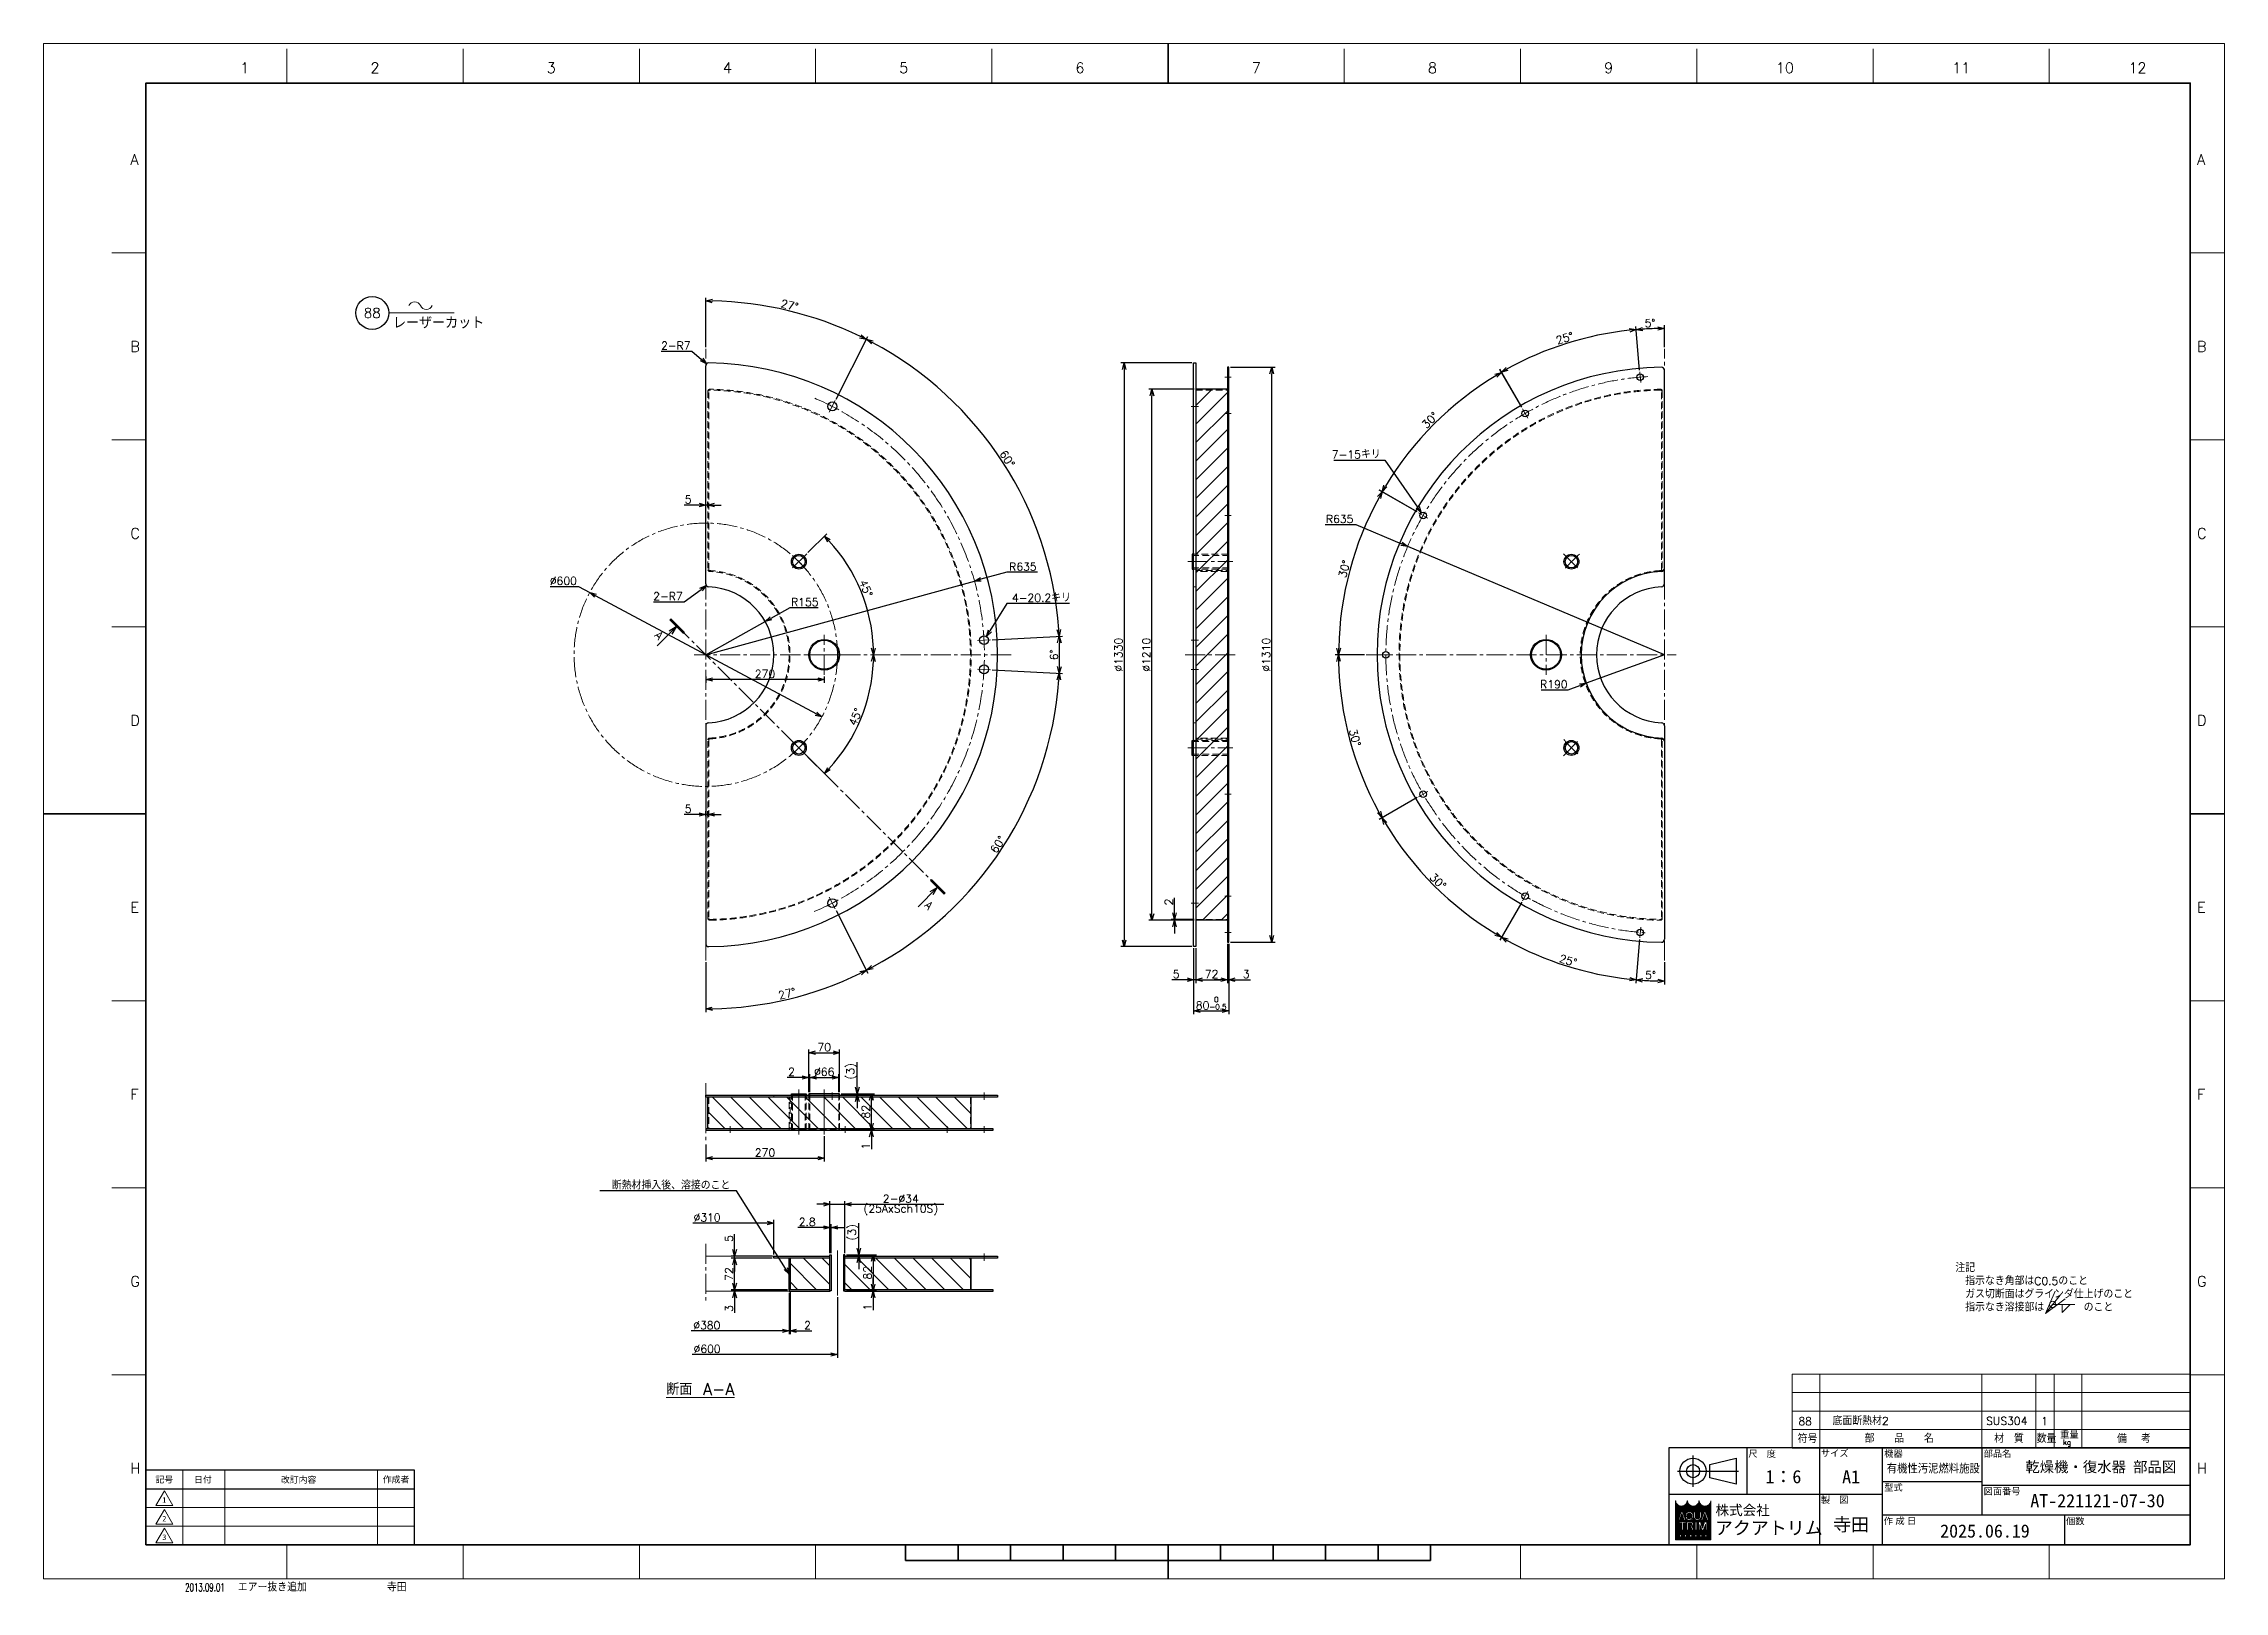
# Model space of a CAD drawing. Header units: millimetres. Extents: x 0 to 4969, y -29 to 3498.
import ezdxf
from ezdxf import colors
from ezdxf.entities.mleader import LeaderData, LeaderLine
from ezdxf.enums import TextEntityAlignment as Align
from ezdxf.math import Vec2, Vec3

# ---------------------------------------------------------------- set-up
doc = ezdxf.new("R2010")
doc.units = ezdxf.units.MM
doc.header["$LTSCALE"] = 2.4
doc.header["$PDMODE"] = 99
doc.header["$PDSIZE"] = 1
for name, pattern in [('CENTER2', [28.575, 19.05, -3.175, 3.175, -3.175]), ('HIDDEN', [9.525, 6.35, -3.175]), ('PHANTOM2', [31.75, 15.875, -3.175, 3.175, -3.175, 3.175, -3.175])]:
    doc.linetypes.add(name, pattern=pattern)
for name, color, linetype, lineweight in [('04_HIDDEN', 2, 'HIDDEN', 13), ('05_CENTER', 4, 'CENTER2', 13), ('06_PHANTOM', 2, 'PHANTOM2', 13), ('07_TEXT', 3, 'Continuous', 13), ('08_DIM', 3, 'Continuous', 13), ('90_FRAME', 5, 'Continuous', 35)]:
    doc.layers.add(name, color=color, linetype=linetype, lineweight=lineweight)
doc.layers.add('10_DRAFT', color=8, linetype='Continuous', lineweight=0, plot=False)
doc.layers.add('91_BLANK', color=5, linetype='Continuous', lineweight=0, plot=False)
doc.styles.add('KSS_TXT', font='txt.shx', dxfattribs={"bigfont": 'extfont2.shx'})
doc.styles.add('MS_G', font='MS Gothic.ttf')
doc.styles.get("Standard").update_dxf_attribs({"font": 'txt.shx', "bigfont": 'extfont2.shx'})
doc.styles.add('表題用', font='MS PGothic.ttf')
doc.dimstyles.new('KSS_DIM', dxfattribs={"dimscale": 6, "dimtxt": 3, "dimasz": 2.5, "dimexe": 1.25, "dimexo": 0.625, "dimtad": 1, "dimdsep": 46, "dimtxsty": 'KSS_TXT', "dimblk": 'OPEN30', "dimcen": 0, "dimazin": 2, "dimtfac": 0.75, "dimtmove": 0, "dimatfit": 3, "dimldrblk": 'OPEN30', "dimfxl": 1.25, "dimtolj": 1, "dimarcsym": 0})
doc.dimstyles.new('KSS_DIM$3', dxfattribs={"dimscale": 6, "dimtxt": 3, "dimasz": 2.5, "dimexe": 1.25, "dimexo": 0.625, "dimtad": 1, "dimtih": 1, "dimtoh": 1, "dimdsep": 46, "dimtxsty": 'KSS_TXT', "dimblk": 'OPEN30', "dimcen": 0, "dimazin": 2, "dimtfac": 0.75, "dimtofl": 0, "dimtmove": 0, "dimatfit": 3, "dimldrblk": 'OPEN30', "dimfxl": 1.25, "dimtolj": 1, "dimarcsym": 0})
doc.dimstyles.new('KSS_DIM$4', dxfattribs={"dimscale": 6, "dimtxt": 3, "dimasz": 2.5, "dimexe": 1.25, "dimexo": 0.625, "dimtad": 1, "dimdsep": 46, "dimtxsty": 'KSS_TXT', "dimblk": 'OPEN30', "dimcen": 0, "dimse1": 1, "dimazin": 2, "dimtfac": 0.75, "dimtmove": 0, "dimatfit": 3, "dimldrblk": 'OPEN30', "dimfxl": 1.25, "dimtolj": 1, "dimarcsym": 0})

msp = doc.modelspace()

# ---------------------------------------------------------------- texts
at = {"layer": '07_TEXT', "ltscale": 2, "insert": (4356.0755, 717.1655), "char_height": 18, "attachment_point": 1}
msp.add_mtext_dynamic_manual_height_columns('注記\\P\u3000指示なき角部はC0.5のこと\\P\u3000ガス切断面はグラインダ仕上げのこと\\P\u3000指示なき溶接部は\u3000\u3000\u3000\u3000のこと', width=418.341354, gutter_width=15, heights=[0], dxfattribs=at)
at = {"layer": '08_DIM'}
for s, p in [('レーザーカット', (796.1897, 2848.3074)), ('%%u断面 A-A', (1418.9298, 418.3994))]:
    msp.add_text(s, height=27, dxfattribs=at).set_placement(p)
at = {"layer": '90_FRAME', "color": 0, "lineweight": 13, "style": 'KSS_TXT'}
for s, p in [('1', (458.2602, 3423.2374)), ('2', (755.0526, 3423.2374)), ('3', (1156.653, 3423.2374)), ('4', (1558.2534, 3423.2374)), ('5', (1959.8539, 3423.2374)), ('6', (2361.4543, 3423.2374)), ('7', (2763.0547, 3423.2374)), ('8', (3164.6551, 3423.2374)), ('9', (3566.2556, 3423.2374)), ('10', (3967.856, 3423.2374)), ('11', (4369.4564, 3423.2374)), ('12', (4771.0569, 3423.2374))]:
    msp.add_text(s, height=24, dxfattribs=at).set_placement(p, align=Align.BOTTOM_CENTER)
for s, p in [('A', (197.744, 3233.5271)), ('A', (4906.8942, 3233.5271)), ('B', (197.744, 2807.5438)), ('B', (4906.8942, 2807.5438)), ('C', (197.744, 2381.5605)), ('C', (4906.8942, 2381.5605)), ('D', (197.744, 1955.5772)), ('D', (4906.8942, 1955.5772)), ('E', (197.744, 1529.5939)), ('E', (4906.8942, 1529.5939)), ('F', (197.744, 1103.6106)), ('F', (4906.8942, 1103.6106)), ('G', (197.744, 677.6273)), ('G', (4906.8942, 677.6273)), ('H', (197.744, 251.644)), ('H', (4906.8942, 251.644))]:
    msp.add_text(s, height=24, dxfattribs=at).set_placement(p, align=Align.MIDDLE_LEFT)
at = {"layer": '90_FRAME', "color": 3, "lineweight": 13}
for s, p in [('88', (4014.0596, 358.7867)), ('1', (4559.4978, 359.0885))]:
    msp.add_text(s, height=18, dxfattribs=at).set_placement(p, align=Align.MIDDLE_CENTER)
for s, height, p in [('底面断熱材2', 18, (4076.3663, 350.2497)), ('SUS304', 18, (4426.3161, 350.4885)), ('符号', 18, (3996.933, 309.4913)), ('部\u3000\u3000品\u3000\u3000名', 18, (4149.5263, 310.1446)), ('材\u3000質', 18, (4444.6585, 309.9283)), ('数量', 18, (4541.5184, 309.7931)), ('重量', 15, (4595.0327, 319.6096)), ('kg', 12, (4601.6625, 304.9326)), ('備  考', 18, (4724.5951, 309.4913)), ('エアー抜き追加', 18, (442.4018, -28.7984)), ('寺田', 18, (782.2213, -28.7984))]:
    msp.add_text(s, height=height, dxfattribs=at).set_placement(p)
at = {"layer": '90_FRAME', "color": 0, "style": '表題用'}
for s, p in [('尺\u3000度', (3884.3247, 284.7671)), ('サイズ', (4049.7961, 285.8858)), ('機器', (4194.1539, 285.015)), ('部品名', (4420.7253, 285.015)), ('型式', (4194.1539, 207.8935)), ('図面番号', (4420.7253, 199.4078)), ('製\u3000図', (4049.7962, 179.8144)), ('作 成 日', (4193.1187, 131.7018)), ('個数', (4608.4531, 131.287))]:
    msp.add_text(s, height=15, dxfattribs=at).set_placement(p, align=Align.MIDDLE_LEFT)
at = {"layer": '90_FRAME', "color": 0, "style": 'MS_G', "width": 0.9}
msp.add_text('有機性汚泥燃料施設', height=19.2, dxfattribs=at).set_placement((4305.7697, 241.9264), align=Align.CENTER)
at = {"layer": '90_FRAME', "color": 0, "style": 'MS_G'}
msp.add_text('乾燥機・復水器 部品図', height=24, dxfattribs=at).set_placement((4687.549, 242.7876), align=Align.CENTER)
at = {"layer": '90_FRAME', "color": 0, "style": '表題用'}
for s, p in [('記号', (275.0754, 225.9239)), ('日付', (363.0146, 225.9239)), ('作成者', (803.0754, 225.9239))]:
    msp.add_text(s, height=14.4, dxfattribs=at).set_placement(p, align=Align.MIDDLE_CENTER)
at = {"layer": '90_FRAME', "color": 0}
for s, height, style, p in [('改訂内容', 14.4, '表題用', (581.0754, 225.9239)), ('A1', 30, 'MS_G', (4118.5907, 232.2882))]:
    msp.add_text(s, height=height, dxfattribs=dict(at, style=style)).set_placement(p, align=Align.MIDDLE)
at = {"layer": '90_FRAME', "color": 0, "lineweight": 13, "style": 'MS_G'}
for s, p in [('1', (275.0754, 179.2524)), ('3', (275.0754, 94.3953)), ('2', (275.0754, 136.8239))]:
    msp.add_text(s, height=12.7286, dxfattribs=at).set_placement(p, align=Align.MIDDLE)
at = {"layer": '90_FRAME', "color": 4, "style": 'MS_G'}
msp.add_text('株式会社', height=22.68231, dxfattribs=at).set_placement((3871.5339, 156.1688), align=Align.MIDDLE_CENTER)
at = {"layer": '90_FRAME', "color": 0, "style": 'MS_G'}
for s, p in [('AT-221121-07-30', (4527.0167, 162.7716)), ('2025.06.19', (4321.5833, 93.719))]:
    msp.add_text(s, height=30, dxfattribs=at).set_placement(p)
at = {"layer": '90_FRAME', "color": 4, "style": 'MS_G'}
msp.add_text('アクアトリム', height=30, dxfattribs=at).set_placement((3808.4052, 100.7708))
at = {"layer": '90_FRAME', "color": 3, "lineweight": 13, "width": 0.65}
msp.add_text('2013.09.01', height=18, dxfattribs=at).set_placement((322.4516, -28.7984))
at = {"layer": '90_FRAME', "color": 0, "style": 'MS_G'}
for tag, p in [('1：6', (3964.3693, 232.2882)), ('寺田', (4118.5907, 124.0953))]:
    msp.add_attdef(tag, text='', height=30, dxfattribs=at).set_placement(p, align=Align.MIDDLE)

# ---------------------------------------------------------------- blocks, each defined once
blk = doc.blocks.new('Weld-line')
blk.add_line((0, 0), (1, 0))
blk = doc.blocks.new('Weld10-s5')
blk.add_circle((0, 0), 2)
blk = doc.blocks.new('Weld10-a1')
for p, q in [((5, 0), (0, 5)), ((0, 5), (0, 0)), ((0, 0), (5, 0))]:
    blk.add_line(p, q)
at = {"width": 0.9}
blk.add_attdef('S', text='', height=2.8, dxfattribs=at).set_placement((-2, 1), align=Align.RIGHT)
blk.add_attdef('L', (8, 1), '', height=2.8, dxfattribs=at)
blk = doc.blocks.new('_Open30')
at = {"color": 0, "linetype": 'ByBlock', "lineweight": -2}
for p, q in [((-1, 0.268), (0, 0)), ((0, 0), (-1, -0.268)), ((0, 0), (-1, 0))]:
    blk.add_line(p, q, dxfattribs=at)
blk = doc.blocks.new('AM_BALLOON1')
at = {"transparency": 16777216}
blk.add_circle((0, 0), 5, dxfattribs=at)
blk.add_attdef('B_NUMBER', text='', height=3, dxfattribs=at).set_placement((0, 0), align=Align.MIDDLE_CENTER)
blk = doc.blocks.new('_OPEN')
at = {"color": 0, "linetype": 'ByBlock'}
for p, q in [((-1, 0.17), (0, 0)), ((0, 0), (-1, -0.17)), ((0, 0), (-1, 0))]:
    blk.add_line(p, q, dxfattribs=at)
blk = doc.blocks.new('p1ba05')
for centre, start, end in [((-2.95, 0.29), 24.2276, 155.5758), ((0, 1.62), 204.2276, 335.5758)]:
    blk.add_arc(centre, 1.62, start, end)
blk = doc.blocks.new('*D146')
at = {"layer": '08_DIM', "color": 0, "lineweight": -2, "transparency": 16777216}
for p, q in [((1153.9, 2260.6), (1218.5, 2260.6)), ((1218.5, 2260.6), (1244.3, 2246.8)), ((1773.2, 1963.4), (1257.6, 2239.7))]:
    blk.add_line(p, q, dxfattribs=at)
at = {"layer": 'Defpoints', "color": 0, "transparency": 16777216}
for p in [(1244.3, 2246.8), (1773.2, 1963.4)]:
    blk.add_point(p, dxfattribs=at)
at = {"layer": '08_DIM', "color": 0, "lineweight": -2, "transparency": 16777216, "xscale": 15, "yscale": 15, "zscale": 15}
for p, rotation in [((1244.3, 2246.8), 151.814171794507), ((1773.2, 1963.4), 331.814171794507)]:
    blk.add_blockref('_Open30', p, dxfattribs=dict(at, rotation=rotation))
at = {"layer": '08_DIM', "color": 0, "transparency": 16777216, "insert": (1184.3, 2273.4), "char_height": 18, "attachment_point": 5, "style": 'KSS_TXT'}
blk.add_mtext('\\A1;%%C600', dxfattribs=at)
blk = doc.blocks.new('*D147')
at = {"layer": '08_DIM', "color": 0, "lineweight": -2, "transparency": 16777216}
blk.add_line((1741.7, 2338), (1784.4, 2380.8), dxfattribs=at)
blk.add_arc((1508.8, 2105.1), 382.4, 2.2478, 42.7522, dxfattribs=at)
at = {"layer": 'Defpoints', "color": 0, "transparency": 16777216}
for p in [(1702.7, 2299.1), (1739.1, 2335.4), (1878.1, 2204.1), (1482.5, 2105.1), (2163.2, 2105.1)]:
    blk.add_point(p, dxfattribs=at)
at = {"layer": '08_DIM', "color": 0, "lineweight": -2, "transparency": 16777216, "xscale": 15, "yscale": 15, "zscale": 15}
for p, rotation in [((1779.1, 2375.5), 133.8760912065539), ((1891.1, 2105.1), 271.1239087934489)]:
    blk.add_blockref('_Open30', p, dxfattribs=dict(at, rotation=rotation))
at = {"layer": '08_DIM', "color": 0, "transparency": 16777216, "insert": (1873.8, 2256.3), "char_height": 18, "attachment_point": 5, "rotation": 292.5, "style": 'KSS_TXT'}
blk.add_mtext('\\A1;45%%d', dxfattribs=at)
blk = doc.blocks.new('*D148')
at = {"layer": '08_DIM', "color": 0, "lineweight": -2, "transparency": 16777216}
blk.add_line((1741.7, 1872.1), (1784.5, 1829.4), dxfattribs=at)
blk.add_arc((1508.8, 2105.1), 382.4, 317.2477, 357.7523, dxfattribs=at)
at = {"layer": 'Defpoints', "color": 0, "transparency": 16777216}
for p in [(1482.5, 2105.1), (2163.2, 2105.1), (1702.7, 1911.1), (1839.9, 1913.9), (1739.1, 1874.8)]:
    blk.add_point(p, dxfattribs=at)
at = {"layer": '08_DIM', "color": 0, "lineweight": -2, "transparency": 16777216, "xscale": 15, "yscale": 15, "zscale": 15}
for p, rotation in [((1891.1, 2105.1), 88.87612795891825), ((1779.1, 1834.7), 226.1238720410817)]:
    blk.add_blockref('_Open30', p, dxfattribs=dict(at, rotation=rotation))
at = {"layer": '08_DIM', "color": 0, "transparency": 16777216, "insert": (1850.2, 1963.6), "char_height": 18, "attachment_point": 5, "rotation": 67.5, "style": 'KSS_TXT'}
blk.add_mtext('\\A1;45%%d', dxfattribs=at)
blk = doc.blocks.new('*D149')
at = {"layer": '08_DIM', "color": 0, "lineweight": -2, "transparency": 16777216}
for p, q in [((1459.5, 2225.6), (1498, 2253.9)), ((1389.7, 2225.6), (1459.5, 2225.6))]:
    blk.add_line(p, q, dxfattribs=at)
at = {"layer": 'Defpoints', "color": 0, "transparency": 16777216}
for p in [(1510.1, 2262.8), (1515.8, 2266.9)]:
    blk.add_point(p, dxfattribs=at)
at = {"layer": '08_DIM', "color": 0, "lineweight": -2, "transparency": 16777216, "xscale": 15, "yscale": 15, "zscale": 15, "rotation": 36.27836261507205}
blk.add_blockref('_Open30', (1510.1, 2262.8), dxfattribs=at)
at = {"layer": '08_DIM', "color": 0, "transparency": 16777216, "insert": (1422.7, 2238.4), "char_height": 18, "attachment_point": 5, "style": 'KSS_TXT'}
blk.add_mtext('\\A1;2-R7', dxfattribs=at)
blk = doc.blocks.new('*D150')
at = {"layer": '08_DIM', "color": 0, "lineweight": -2, "transparency": 16777216}
for p, q in [((1407.4, 2796.7), (1477.2, 2796.7)), ((1477.2, 2796.7), (1499.2, 2777.5))]:
    blk.add_line(p, q, dxfattribs=at)
at = {"layer": 'Defpoints', "color": 0, "transparency": 16777216}
for p in [(1510.5, 2767.7), (1515.8, 2763.1)]:
    blk.add_point(p, dxfattribs=at)
at = {"layer": '08_DIM', "color": 0, "lineweight": -2, "transparency": 16777216, "xscale": 15, "yscale": 15, "zscale": 15, "rotation": 318.9170679847272}
blk.add_blockref('_Open30', (1510.5, 2767.7), dxfattribs=at)
at = {"layer": '08_DIM', "color": 0, "transparency": 16777216, "insert": (1440.4, 2809.5), "char_height": 18, "attachment_point": 5, "style": 'KSS_TXT'}
blk.add_mtext('\\A1;2-R7', dxfattribs=at)
blk = doc.blocks.new('*D151')
at = {"layer": '08_DIM', "color": 0, "lineweight": -2, "transparency": 16777216}
for p, q in [((1805.6, 2687.6), (1878.4, 2830.5)), ((2161.7, 2139.3), (2321.8, 2147.7))]:
    blk.add_line(p, q, dxfattribs=at)
blk.add_arc((1508.8, 2105.1), 806.6, 4.0663, 61.9353, dxfattribs=at)
at = {"layer": 'Defpoints', "color": 0, "transparency": 16777216}
for p in [(1803.9, 2684.3), (1790.2, 2657.5), (2251.3, 2420.3), (2127.9, 2137.5), (2157.9, 2139.1)]:
    blk.add_point(p, dxfattribs=at)
at = {"layer": '08_DIM', "color": 0, "lineweight": -2, "transparency": 16777216, "xscale": 15, "yscale": 15, "zscale": 15}
for p, rotation in [((1875, 2823.8), 152.4680679782956), ((2314.3, 2147.3), 273.5335694867854)]:
    blk.add_blockref('_Open30', p, dxfattribs=dict(at, rotation=rotation))
at = {"layer": '08_DIM', "color": 0, "transparency": 16777216, "insert": (2195.9, 2551.4), "char_height": 18, "attachment_point": 5, "rotation": 303.0008, "style": 'KSS_TXT'}
blk.add_mtext('\\A1;60%%d', dxfattribs=at)
blk = doc.blocks.new('*D152')
at = {"layer": '08_DIM', "color": 0, "lineweight": -2, "transparency": 16777216}
for p, q in [((1508.8, 2805.8), (1508.8, 2918.7)), ((1805.6, 2687.6), (1878.1, 2830.1))]:
    blk.add_line(p, q, dxfattribs=at)
blk.add_arc((1508.8, 2105.1), 806.2, 64.0669, 88.9339, dxfattribs=at)
at = {"layer": 'Defpoints', "color": 0, "transparency": 16777216}
for p in [(1757.9, 2871.8), (1508.8, 2802), (1803.9, 2684.3), (1790.2, 2657.5), (1508.8, 1408.2)]:
    blk.add_point(p, dxfattribs=at)
at = {"layer": '08_DIM', "color": 0, "lineweight": -2, "transparency": 16777216, "xscale": 15, "yscale": 15, "zscale": 15}
for p, rotation in [((1508.8, 2911.2), 179.4669423544542), ((1874.7, 2823.4), 333.5338763780866)]:
    blk.add_blockref('_Open30', p, dxfattribs=dict(at, rotation=rotation))
at = {"layer": '08_DIM', "color": 0, "transparency": 16777216, "insert": (1699.9, 2901.4), "char_height": 18, "attachment_point": 5, "rotation": 346.5004, "style": 'KSS_TXT'}
blk.add_mtext('\\A1;27%%d', dxfattribs=at)
blk = doc.blocks.new('*D153')
at = {"layer": '08_DIM', "color": 0, "lineweight": -2, "transparency": 16777216}
for p, q in [((2161.7, 2139.3), (2321.4, 2147.7)), ((2161.7, 2070.9), (2321.4, 2062.5))]:
    blk.add_line(p, q, dxfattribs=at)
blk.add_arc((1508.8, 2105.1), 806.3, 358.0651, 1.9349, dxfattribs=at)
at = {"layer": 'Defpoints', "color": 0, "transparency": 16777216}
for p in [(2127.9, 2137.5), (2157.9, 2139.1), (2314.9, 2091), (2127.9, 2072.6), (2157.9, 2071.1)]:
    blk.add_point(p, dxfattribs=at)
at = {"layer": '08_DIM', "color": 0, "lineweight": -2, "transparency": 16777216, "xscale": 15, "yscale": 15, "zscale": 15}
for p, rotation in [((2313.9, 2147.3), 92.46784919616324), ((2313.9, 2062.9), 267.5321508038298)]:
    blk.add_blockref('_Open30', p, dxfattribs=dict(at, rotation=rotation))
at = {"layer": '08_DIM', "color": 0, "transparency": 16777216, "insert": (2302.3, 2105.1), "char_height": 18, "attachment_point": 5, "rotation": 90, "style": 'KSS_TXT'}
blk.add_mtext('\\A1;6%%d', dxfattribs=at)
blk = doc.blocks.new('*D154')
at = {"layer": '08_DIM', "color": 0, "lineweight": -2, "transparency": 16777216}
for p, q in [((2161.7, 2070.9), (2321.6, 2062.5)), ((1805.6, 1522.5), (1878.3, 1379.8))]:
    blk.add_line(p, q, dxfattribs=at)
blk.add_arc((1508.8, 2105.1), 806.5, 298.0649, 355.9335, dxfattribs=at)
at = {"layer": 'Defpoints', "color": 0, "transparency": 16777216}
for p in [(2127.9, 2072.6), (2157.9, 2071.1), (1790.2, 1552.7), (2098.6, 1555.1), (1803.9, 1525.9)]:
    blk.add_point(p, dxfattribs=at)
at = {"layer": '08_DIM', "color": 0, "lineweight": -2, "transparency": 16777216, "xscale": 15, "yscale": 15, "zscale": 15}
for p, rotation in [((2314.1, 2062.9), 86.46632372753058), ((1874.9, 1386.5), 207.5320388073814)]:
    blk.add_blockref('_Open30', p, dxfattribs=dict(at, rotation=rotation))
at = {"layer": '08_DIM', "color": 0, "transparency": 16777216, "insert": (2174.4, 1672.8), "char_height": 18, "attachment_point": 5, "rotation": 56.9992, "style": 'KSS_TXT'}
blk.add_mtext('\\A1;60%%d', dxfattribs=at)
blk = doc.blocks.new('*D155')
at = {"layer": '08_DIM', "color": 0, "lineweight": -2, "transparency": 16777216}
for p, q in [((1805.6, 1522.5), (1878.4, 1379.7)), ((1508.8, 1404.4), (1508.8, 1290.9))]:
    blk.add_line(p, q, dxfattribs=at)
blk.add_arc((1508.8, 2105.1), 806.7, 271.0654, 295.9337, dxfattribs=at)
at = {"layer": 'Defpoints', "color": 0, "transparency": 16777216}
for p in [(1508.8, 2802), (1790.2, 1552.7), (1803.9, 1525.9), (1508.8, 1408.2), (1635, 1308.4)]:
    blk.add_point(p, dxfattribs=at)
at = {"layer": '08_DIM', "color": 0, "lineweight": -2, "transparency": 16777216, "xscale": 15, "yscale": 15, "zscale": 15}
for p, rotation in [((1875, 1386.3), 26.46646560556763), ((1508.8, 1298.4), 180.5327156618915)]:
    blk.add_blockref('_Open30', p, dxfattribs=dict(at, rotation=rotation))
at = {"layer": '08_DIM', "color": 0, "transparency": 16777216, "insert": (1694.1, 1333.1), "char_height": 18, "attachment_point": 5, "rotation": 13.4996, "style": 'KSS_TXT'}
blk.add_mtext('\\A1;27%%d', dxfattribs=at)
blk = doc.blocks.new('*D156')
at = {"layer": '08_DIM', "color": 0, "lineweight": -2, "transparency": 16777216}
for p, q in [((2194.7, 2293.2), (2135.6, 2277)), ((2264.5, 2293.2), (2194.7, 2293.2)), ((1508.7, 2105.1), (2121.1, 2273))]:
    blk.add_line(p, q, dxfattribs=at)
at = {"layer": 'Defpoints', "color": 0, "transparency": 16777216}
for p in [(2121.1, 2273), (1508.7, 2105.1)]:
    blk.add_point(p, dxfattribs=at)
at = {"layer": '08_DIM', "color": 0, "lineweight": -2, "transparency": 16777216, "xscale": 15, "yscale": 15, "zscale": 15, "rotation": 195.3340112295454}
blk.add_blockref('_Open30', (2121.1, 2273), dxfattribs=at)
at = {"layer": '08_DIM', "color": 0, "transparency": 16777216, "insert": (2231.5, 2305.9), "char_height": 18, "attachment_point": 5, "style": 'KSS_TXT'}
blk.add_mtext('\\A1;R635', dxfattribs=at)
blk = doc.blocks.new('*D157')
at = {"layer": '08_DIM', "color": 0, "lineweight": -2, "transparency": 16777216}
for p, q in [((2195.2, 2222.1), (2156.3, 2159.6)), ((2337.9, 2222.1), (2195.2, 2222.1))]:
    blk.add_line(p, q, dxfattribs=at)
at = {"layer": 'Defpoints', "color": 0, "transparency": 16777216}
for p in [(2148.3, 2146.9), (2137.6, 2129.8)]:
    blk.add_point(p, dxfattribs=at)
at = {"layer": '08_DIM', "color": 0, "lineweight": -2, "transparency": 16777216, "xscale": 15, "yscale": 15, "zscale": 15, "rotation": 238.0441763864021}
blk.add_blockref('_Open30', (2148.3, 2146.9), dxfattribs=at)
at = {"layer": '08_DIM', "color": 0, "transparency": 16777216, "insert": (2273.7, 2234.9), "char_height": 18, "attachment_point": 5, "style": 'KSS_TXT'}
blk.add_mtext('\\A1;4-20.2キリ', dxfattribs=at)
blk = doc.blocks.new('*D158')
at = {"layer": '08_DIM', "color": 0, "lineweight": -2, "transparency": 16777216}
for p, q in [((1648.8, 810.3), (1479.2, 810.3)), ((1663.8, 739), (1663.8, 817.8))]:
    blk.add_line(p, q, dxfattribs=at)
at = {"layer": 'Defpoints', "color": 0, "transparency": 16777216}
for p in [(1508.8, 810.3), (1508.8, 735.2), (1663.8, 735.2)]:
    blk.add_point(p, dxfattribs=at)
at = {"layer": '08_DIM', "color": 0, "lineweight": -2, "transparency": 16777216, "xscale": 15, "yscale": 15, "zscale": 15}
blk.add_blockref('_Open30', (1663.8, 810.3), dxfattribs=at)
at = {"layer": '08_DIM', "color": 0, "transparency": 16777216, "insert": (1511.8, 823.1), "char_height": 18, "attachment_point": 5, "style": 'KSS_TXT'}
blk.add_mtext('\\A1;%%C310', dxfattribs=at)
blk = doc.blocks.new('_None')
blk = doc.blocks.new('*D159')
at = {"layer": '08_DIM', "color": 0, "lineweight": -2, "transparency": 16777216}
for p, q in [((1698.8, 651.5), (1698.8, 557.2)), ((1683.8, 564.7), (1475.5, 564.7))]:
    blk.add_line(p, q, dxfattribs=at)
at = {"layer": 'Defpoints', "color": 0, "transparency": 16777216}
for p in [(1508.8, 655.2), (1698.8, 655.2), (1508.8, 564.7)]:
    blk.add_point(p, dxfattribs=at)
at = {"layer": '08_DIM', "color": 0, "lineweight": -2, "transparency": 16777216, "xscale": 15, "yscale": 15, "zscale": 15}
blk.add_blockref('_Open30', (1698.8, 564.7), dxfattribs=at)
at = {"layer": '08_DIM', "color": 0, "transparency": 16777216, "insert": (1511.2, 577.5), "char_height": 18, "attachment_point": 5, "style": 'KSS_TXT'}
blk.add_mtext('\\A1;%%C380', dxfattribs=at)
blk = doc.blocks.new('*D160')
at = {"layer": '08_DIM', "color": 0, "lineweight": -2, "transparency": 16777216}
for p, q in [((1695, 658.2), (1567, 658.2)), ((1695, 655.2), (1567, 655.2)), ((1574.5, 673.2), (1574.5, 688.2)), ((1574.5, 658.2), (1574.5, 655.2)), ((1574.5, 640.2), (1574.5, 605.7))]:
    blk.add_line(p, q, dxfattribs=at)
at = {"layer": 'Defpoints', "color": 0, "transparency": 16777216}
for p in [(1574.5, 655.2), (1698.8, 658.2), (1698.8, 655.2)]:
    blk.add_point(p, dxfattribs=at)
at = {"layer": '08_DIM', "color": 0, "lineweight": -2, "transparency": 16777216, "xscale": 15, "yscale": 15, "zscale": 15}
for p, rotation in [((1574.5, 658.2), 270), ((1574.5, 655.2), 90)]:
    blk.add_blockref('_Open30', p, dxfattribs=dict(at, rotation=rotation))
at = {"layer": '08_DIM', "color": 0, "transparency": 16777216, "insert": (1561.8, 615.5), "char_height": 18, "attachment_point": 5, "rotation": 90, "style": 'KSS_TXT'}
blk.add_mtext('\\A1;3', dxfattribs=at)
blk = doc.blocks.new('*D161')
at = {"layer": '08_DIM', "color": 0, "lineweight": -2, "transparency": 16777216}
for p, q in [((1660, 730.2), (1567, 730.2)), ((1574.5, 673.2), (1574.5, 715.2)), ((1695, 658.2), (1567, 658.2))]:
    blk.add_line(p, q, dxfattribs=at)
at = {"layer": 'Defpoints', "color": 0, "transparency": 16777216}
for p in [(1574.5, 730.2), (1663.8, 730.2), (1698.8, 658.2)]:
    blk.add_point(p, dxfattribs=at)
at = {"layer": '08_DIM', "color": 0, "lineweight": -2, "transparency": 16777216, "xscale": 15, "yscale": 15, "zscale": 15}
for p, rotation in [((1574.5, 730.2), 90), ((1574.5, 658.2), 270)]:
    blk.add_blockref('_Open30', p, dxfattribs=dict(at, rotation=rotation))
at = {"layer": '08_DIM', "color": 0, "transparency": 16777216, "insert": (1561.8, 694.2), "char_height": 18, "attachment_point": 5, "rotation": 90, "style": 'KSS_TXT'}
blk.add_mtext('\\A1;72', dxfattribs=at)
blk = doc.blocks.new('*D162')
at = {"layer": '08_DIM', "color": 0, "lineweight": -2, "transparency": 16777216}
for p, q in [((1574.5, 750.2), (1574.5, 784.7)), ((1660, 735.2), (1567, 735.2)), ((1660, 730.2), (1567, 730.2)), ((1574.5, 730.2), (1574.5, 735.2)), ((1574.5, 715.2), (1574.5, 700.2))]:
    blk.add_line(p, q, dxfattribs=at)
at = {"layer": 'Defpoints', "color": 0, "transparency": 16777216}
for p in [(1574.5, 735.2), (1663.8, 735.2), (1663.8, 730.2)]:
    blk.add_point(p, dxfattribs=at)
at = {"layer": '08_DIM', "color": 0, "lineweight": -2, "transparency": 16777216, "xscale": 15, "yscale": 15, "zscale": 15}
for p, rotation in [((1574.5, 735.2), 270), ((1574.5, 730.2), 90)]:
    blk.add_blockref('_Open30', p, dxfattribs=dict(at, rotation=rotation))
at = {"layer": '08_DIM', "color": 0, "transparency": 16777216, "insert": (1561.8, 775), "char_height": 18, "attachment_point": 5, "rotation": 90, "style": 'KSS_TXT'}
blk.add_mtext('\\A1;5', dxfattribs=at)
blk = doc.blocks.new('*D163')
at = {"layer": '08_DIM', "color": 0, "lineweight": -2, "transparency": 16777216}
for p, q in [((1698.8, 651.5), (1698.8, 557.2)), ((1700.8, 654.5), (1700.8, 557.2)), ((1683.8, 564.7), (1668.8, 564.7)), ((1698.8, 564.7), (1700.8, 564.7)), ((1715.8, 564.7), (1750.3, 564.7))]:
    blk.add_line(p, q, dxfattribs=at)
at = {"layer": 'Defpoints', "color": 0, "transparency": 16777216}
for p in [(1698.8, 655.2), (1700.8, 658.2), (1700.8, 564.7)]:
    blk.add_point(p, dxfattribs=at)
at = {"layer": '08_DIM', "color": 0, "lineweight": -2, "transparency": 16777216, "xscale": 15, "yscale": 15, "zscale": 15}
blk.add_blockref('_Open30', (1698.8, 564.7), dxfattribs=at)
at = {"layer": '08_DIM', "color": 0, "lineweight": -2, "transparency": 16777216, "xscale": 15, "yscale": 15, "zscale": 15, "rotation": 180}
blk.add_blockref('_Open30', (1700.8, 564.7), dxfattribs=at)
at = {"layer": '08_DIM', "color": 0, "transparency": 16777216, "insert": (1740.5, 577.5), "char_height": 18, "attachment_point": 5, "style": 'KSS_TXT'}
blk.add_mtext('\\A1;2', dxfattribs=at)
blk = doc.blocks.new('*D164')
at = {"layer": '08_DIM', "color": 0, "lineweight": -2, "transparency": 16777216}
for p, q in [((1776.8, 800.2), (1718.3, 800.2)), ((1791.8, 742), (1791.8, 807.7)), ((1794.6, 800.2), (1791.8, 800.2)), ((1794.6, 742), (1794.6, 807.7)), ((1809.6, 800.2), (1824.6, 800.2))]:
    blk.add_line(p, q, dxfattribs=at)
at = {"layer": 'Defpoints', "color": 0, "transparency": 16777216}
for p in [(1791.8, 800.2), (1791.8, 738.2), (1794.6, 738.2)]:
    blk.add_point(p, dxfattribs=at)
at = {"layer": '08_DIM', "color": 0, "lineweight": -2, "transparency": 16777216, "xscale": 15, "yscale": 15, "zscale": 15}
blk.add_blockref('_Open30', (1791.8, 800.2), dxfattribs=at)
at = {"layer": '08_DIM', "color": 0, "lineweight": -2, "transparency": 16777216, "xscale": 15, "yscale": 15, "zscale": 15, "rotation": 180}
blk.add_blockref('_Open30', (1794.6, 800.2), dxfattribs=at)
at = {"layer": '08_DIM', "color": 0, "transparency": 16777216, "insert": (1740, 812.9), "char_height": 18, "attachment_point": 5, "style": 'KSS_TXT'}
blk.add_mtext('\\A1;2.8', dxfattribs=at)
blk = doc.blocks.new('*D165')
at = {"layer": '08_DIM', "color": 0, "lineweight": -2, "transparency": 16777216}
for p, q in [((1776.8, 853), (1761.8, 853)), ((1791.8, 742), (1791.8, 860.5)), ((1791.8, 853), (1825.8, 853)), ((1825.8, 742), (1825.8, 860.5)), ((1840.8, 853), (2050.9, 853))]:
    blk.add_line(p, q, dxfattribs=at)
at = {"layer": 'Defpoints', "color": 0, "transparency": 16777216}
for p in [(1825.8, 853), (1791.8, 738.2), (1825.8, 738.2)]:
    blk.add_point(p, dxfattribs=at)
at = {"layer": '08_DIM', "color": 0, "lineweight": -2, "transparency": 16777216, "xscale": 15, "yscale": 15, "zscale": 15}
blk.add_blockref('_Open30', (1791.8, 853), dxfattribs=at)
at = {"layer": '08_DIM', "color": 0, "lineweight": -2, "transparency": 16777216, "xscale": 15, "yscale": 15, "zscale": 15, "rotation": 180}
blk.add_blockref('_Open30', (1825.8, 853), dxfattribs=at)
at = {"layer": '08_DIM', "color": 0, "transparency": 16777216, "char_height": 18, "attachment_point": 5, "style": 'KSS_TXT'}
for s, insert in [('\\A1;(25AxSch10S)', (1953.3, 840.3)), ('\\A1;2-%%C34', (1953.3, 865.8))]:
    blk.add_mtext(s, dxfattribs=dict(at, insert=insert))
blk = doc.blocks.new('*D166')
at = {"layer": '08_DIM', "color": 0, "lineweight": -2, "transparency": 16777216}
for p, q in [((1829.5, 738.2), (1897.8, 738.2)), ((1890.3, 723.2), (1890.3, 671.2)), ((1829.5, 656.2), (1897.8, 656.2))]:
    blk.add_line(p, q, dxfattribs=at)
at = {"layer": 'Defpoints', "color": 0, "transparency": 16777216}
for p in [(1825.8, 738.2), (1825.8, 656.2), (1890.3, 656.2)]:
    blk.add_point(p, dxfattribs=at)
at = {"layer": '08_DIM', "color": 0, "lineweight": -2, "transparency": 16777216, "xscale": 15, "yscale": 15, "zscale": 15}
for p, rotation in [((1890.3, 738.2), 90), ((1890.3, 656.2), 270)]:
    blk.add_blockref('_Open30', p, dxfattribs=dict(at, rotation=rotation))
at = {"layer": '08_DIM', "color": 0, "transparency": 16777216, "insert": (1877.5, 697.2), "char_height": 18, "attachment_point": 5, "rotation": 90, "style": 'KSS_TXT'}
blk.add_mtext('\\A1;82', dxfattribs=at)
blk = doc.blocks.new('*D167')
at = {"layer": '08_DIM', "color": 0, "lineweight": -2, "transparency": 16777216}
for p, q in [((1829.5, 656.2), (1897.8, 656.2)), ((1829.5, 655.2), (1897.8, 655.2)), ((1890.3, 671.2), (1890.3, 686.2)), ((1890.3, 656.2), (1890.3, 655.2)), ((1890.3, 640.2), (1890.3, 611.7))]:
    blk.add_line(p, q, dxfattribs=at)
at = {"layer": 'Defpoints', "color": 0, "transparency": 16777216}
for p in [(1825.8, 656.2), (1825.8, 655.2), (1890.3, 655.2)]:
    blk.add_point(p, dxfattribs=at)
at = {"layer": '08_DIM', "color": 0, "lineweight": -2, "transparency": 16777216, "xscale": 15, "yscale": 15, "zscale": 15}
for p, rotation in [((1890.3, 656.2), 270), ((1890.3, 655.2), 90)]:
    blk.add_blockref('_Open30', p, dxfattribs=dict(at, rotation=rotation))
at = {"layer": '08_DIM', "color": 0, "transparency": 16777216, "insert": (1877.5, 618.5), "char_height": 18, "attachment_point": 5, "rotation": 90, "style": 'KSS_TXT'}
blk.add_mtext('\\A1;1', dxfattribs=at)
blk = doc.blocks.new('*D168')
at = {"layer": '08_DIM', "color": 0, "lineweight": -2, "transparency": 16777216}
for p, q in [((1857.5, 753.2), (1857.5, 810.2)), ((1829.5, 738.2), (1865, 738.2)), ((1829.5, 735.2), (1865, 735.2)), ((1857.5, 735.2), (1857.5, 738.2)), ((1857.5, 720.2), (1857.5, 705.2))]:
    blk.add_line(p, q, dxfattribs=at)
at = {"layer": 'Defpoints', "color": 0, "transparency": 16777216}
for p in [(1825.8, 738.2), (1825.8, 735.2), (1857.5, 738.2)]:
    blk.add_point(p, dxfattribs=at)
at = {"layer": '08_DIM', "color": 0, "lineweight": -2, "transparency": 16777216, "xscale": 15, "yscale": 15, "zscale": 15}
for p, rotation in [((1857.5, 738.2), 270), ((1857.5, 735.2), 90)]:
    blk.add_blockref('_Open30', p, dxfattribs=dict(at, rotation=rotation))
at = {"layer": '08_DIM', "color": 0, "transparency": 16777216, "insert": (1844.8, 789.2), "char_height": 18, "attachment_point": 5, "rotation": 90, "style": 'KSS_TXT'}
blk.add_mtext('\\A1;(3)', dxfattribs=at)
blk = doc.blocks.new('*D169')
at = {"layer": '08_DIM', "color": 0, "lineweight": -2, "transparency": 16777216}
for p, q in [((2616.7, 2770.1), (2454.6, 2770.1)), ((2462.1, 2755.1), (2462.1, 1455.1)), ((2616.7, 1440.1), (2454.6, 1440.1))]:
    blk.add_line(p, q, dxfattribs=at)
at = {"layer": 'Defpoints', "color": 0, "transparency": 16777216}
for p in [(2620.5, 2770.1), (2462.1, 1440.1), (2620.5, 1440.1)]:
    blk.add_point(p, dxfattribs=at)
at = {"layer": '08_DIM', "color": 0, "lineweight": -2, "transparency": 16777216, "xscale": 15, "yscale": 15, "zscale": 15}
for p, rotation in [((2462.1, 2770.1), 90), ((2462.1, 1440.1), 270)]:
    blk.add_blockref('_Open30', p, dxfattribs=dict(at, rotation=rotation))
at = {"layer": '08_DIM', "color": 0, "transparency": 16777216, "insert": (2449.3, 2105.1), "char_height": 18, "attachment_point": 5, "rotation": 90, "style": 'KSS_TXT'}
blk.add_mtext('\\A1;%%C1330', dxfattribs=at)
blk = doc.blocks.new('*D170')
at = {"layer": '08_DIM', "color": 0, "lineweight": -2, "transparency": 16777216}
for p, q in [((2704.2, 2760.1), (2806, 2760.1)), ((2798.5, 1465.1), (2798.5, 2745.1)), ((2704.2, 1450.1), (2806, 1450.1))]:
    blk.add_line(p, q, dxfattribs=at)
at = {"layer": 'Defpoints', "color": 0, "transparency": 16777216}
for p in [(2700.5, 2760.1), (2798.5, 2760.1), (2700.5, 1450.1)]:
    blk.add_point(p, dxfattribs=at)
at = {"layer": '08_DIM', "color": 0, "lineweight": -2, "transparency": 16777216, "xscale": 15, "yscale": 15, "zscale": 15}
for p, rotation in [((2798.5, 2760.1), 90), ((2798.5, 1450.1), 270)]:
    blk.add_blockref('_Open30', p, dxfattribs=dict(at, rotation=rotation))
at = {"layer": '08_DIM', "color": 0, "transparency": 16777216, "insert": (2785.8, 2105.1), "char_height": 18, "attachment_point": 5, "rotation": 90, "style": 'KSS_TXT'}
blk.add_mtext('\\A1;%%C1310', dxfattribs=at)
blk = doc.blocks.new('*D171')
at = {"layer": '08_DIM', "color": 0, "lineweight": -2, "transparency": 16777216}
for p, q in [((2697.5, 1446.3), (2697.5, 1357.2)), ((2625.5, 1436.3), (2625.5, 1357.2)), ((2640.5, 1364.7), (2682.5, 1364.7))]:
    blk.add_line(p, q, dxfattribs=at)
at = {"layer": 'Defpoints', "color": 0, "transparency": 16777216}
for p in [(2697.5, 1450.1), (2625.5, 1440.1), (2697.5, 1364.7)]:
    blk.add_point(p, dxfattribs=at)
at = {"layer": '08_DIM', "color": 0, "lineweight": -2, "transparency": 16777216, "xscale": 15, "yscale": 15, "zscale": 15, "rotation": 180}
blk.add_blockref('_Open30', (2625.5, 1364.7), dxfattribs=at)
at = {"layer": '08_DIM', "color": 0, "lineweight": -2, "transparency": 16777216, "xscale": 15, "yscale": 15, "zscale": 15}
blk.add_blockref('_Open30', (2697.5, 1364.7), dxfattribs=at)
at = {"layer": '08_DIM', "color": 0, "transparency": 16777216, "insert": (2661.5, 1377.5), "char_height": 18, "attachment_point": 5, "style": 'KSS_TXT'}
blk.add_mtext('\\A1;72', dxfattribs=at)
blk = doc.blocks.new('*D172')
at = {"layer": '08_DIM', "color": 0, "lineweight": -2, "transparency": 16777216}
for p, q in [((2620.5, 1436.3), (2620.5, 1357.2)), ((2625.5, 1436.3), (2625.5, 1357.2)), ((2605.5, 1364.7), (2571, 1364.7)), ((2625.5, 1364.7), (2620.5, 1364.7)), ((2640.5, 1364.7), (2655.5, 1364.7))]:
    blk.add_line(p, q, dxfattribs=at)
at = {"layer": 'Defpoints', "color": 0, "transparency": 16777216}
for p in [(2620.5, 1440.1), (2625.5, 1440.1), (2620.5, 1364.7)]:
    blk.add_point(p, dxfattribs=at)
at = {"layer": '08_DIM', "color": 0, "lineweight": -2, "transparency": 16777216, "xscale": 15, "yscale": 15, "zscale": 15}
blk.add_blockref('_Open30', (2620.5, 1364.7), dxfattribs=at)
at = {"layer": '08_DIM', "color": 0, "lineweight": -2, "transparency": 16777216, "xscale": 15, "yscale": 15, "zscale": 15, "rotation": 180}
blk.add_blockref('_Open30', (2625.5, 1364.7), dxfattribs=at)
at = {"layer": '08_DIM', "color": 0, "transparency": 16777216, "insert": (2580.7, 1377.5), "char_height": 18, "attachment_point": 5, "style": 'KSS_TXT'}
blk.add_mtext('\\A1;5', dxfattribs=at)
blk = doc.blocks.new('*D173')
at = {"layer": '08_DIM', "color": 0, "lineweight": -2, "transparency": 16777216}
for p, q in [((2697.5, 1446.3), (2697.5, 1357.2)), ((2700.5, 1446.3), (2700.5, 1357.2)), ((2682.5, 1364.7), (2667.5, 1364.7)), ((2697.5, 1364.7), (2700.5, 1364.7)), ((2715.5, 1364.7), (2750, 1364.7))]:
    blk.add_line(p, q, dxfattribs=at)
at = {"layer": 'Defpoints', "color": 0, "transparency": 16777216}
for p in [(2697.5, 1450.1), (2700.5, 1450.1), (2700.5, 1364.7)]:
    blk.add_point(p, dxfattribs=at)
at = {"layer": '08_DIM', "color": 0, "lineweight": -2, "transparency": 16777216, "xscale": 15, "yscale": 15, "zscale": 15}
blk.add_blockref('_Open30', (2697.5, 1364.7), dxfattribs=at)
at = {"layer": '08_DIM', "color": 0, "lineweight": -2, "transparency": 16777216, "xscale": 15, "yscale": 15, "zscale": 15, "rotation": 180}
blk.add_blockref('_Open30', (2700.5, 1364.7), dxfattribs=at)
at = {"layer": '08_DIM', "color": 0, "transparency": 16777216, "insert": (2740.2, 1377.5), "char_height": 18, "attachment_point": 5, "style": 'KSS_TXT'}
blk.add_mtext('\\A1;3', dxfattribs=at)
blk = doc.blocks.new('*D174')
at = {"layer": '08_DIM', "color": 0, "lineweight": -2, "transparency": 16777216}
for p, q in [((2920.2, 2401.6), (2990, 2401.6)), ((2990, 2401.6), (3094.5, 2357.6)), ((3693.5, 2105.1), (3108.3, 2351.8))]:
    blk.add_line(p, q, dxfattribs=at)
at = {"layer": 'Defpoints', "color": 0, "transparency": 16777216}
for p in [(3108.3, 2351.8), (3693.5, 2105.1)]:
    blk.add_point(p, dxfattribs=at)
at = {"layer": '08_DIM', "color": 0, "lineweight": -2, "transparency": 16777216, "xscale": 15, "yscale": 15, "zscale": 15, "rotation": 337.1412779763732}
blk.add_blockref('_Open30', (3108.3, 2351.8), dxfattribs=at)
at = {"layer": '08_DIM', "color": 0, "transparency": 16777216, "insert": (2953.2, 2414.4), "char_height": 18, "attachment_point": 5, "style": 'KSS_TXT'}
blk.add_mtext('\\A1;R635', dxfattribs=at)
blk = doc.blocks.new('*D175')
at = {"layer": '08_DIM', "color": 0, "lineweight": -2, "transparency": 16777216}
for p, q in [((3636.7, 2753.6), (3628, 2853.2)), ((3693.5, 2805.8), (3693.5, 2856))]:
    blk.add_line(p, q, dxfattribs=at)
blk.add_arc((3693.5, 2105.1), 743.5, 91.156, 93.844, dxfattribs=at)
at = {"layer": 'Defpoints', "color": 0, "transparency": 16777216}
for p in [(3671.8, 2848.2), (3693.5, 2802), (3637, 2749.9), (3639.2, 2725.5), (3693.5, 1408.2)]:
    blk.add_point(p, dxfattribs=at)
at = {"layer": '08_DIM', "color": 0, "lineweight": -2, "transparency": 16777216, "xscale": 15, "yscale": 15, "zscale": 15}
for p, rotation in [((3628.7, 2845.7), 184.421990744243), ((3693.5, 2848.5), 0.5780092557662301)]:
    blk.add_blockref('_Open30', p, dxfattribs=dict(at, rotation=rotation))
at = {"layer": '08_DIM', "color": 0, "transparency": 16777216, "insert": (3660.5, 2860.6), "char_height": 18, "attachment_point": 5, "rotation": 2.5, "style": 'KSS_TXT'}
blk.add_mtext('\\A1;5%%d', dxfattribs=at)
blk = doc.blocks.new('*D176')
at = {"layer": '08_DIM', "color": 0, "lineweight": -2, "transparency": 16777216}
for p, q in [((3636.7, 2753.6), (3628, 2853.3)), ((3368, 2668.9), (3317.9, 2755.5))]:
    blk.add_line(p, q, dxfattribs=at)
blk.add_arc((3693.5, 2105.1), 743.6, 96.1559, 118.8441, dxfattribs=at)
at = {"layer": 'Defpoints', "color": 0, "transparency": 16777216}
for p in [(3522, 2828.6), (3637, 2749.9), (3639.2, 2725.5), (3369.8, 2665.6), (3382.1, 2644.4)]:
    blk.add_point(p, dxfattribs=at)
at = {"layer": '08_DIM', "color": 0, "lineweight": -2, "transparency": 16777216, "xscale": 15, "yscale": 15, "zscale": 15}
for p, rotation in [((3628.6, 2845.8), 5.577925098472186), ((3321.7, 2749), 209.422074901543)]:
    blk.add_blockref('_Open30', p, dxfattribs=dict(at, rotation=rotation))
at = {"layer": '08_DIM', "color": 0, "transparency": 16777216, "insert": (3466, 2826.4), "char_height": 18, "attachment_point": 5, "rotation": 17.5, "style": 'KSS_TXT'}
blk.add_mtext('\\A1;25%%d', dxfattribs=at)
blk = doc.blocks.new('*D177')
at = {"layer": '08_DIM', "color": 0, "lineweight": -2, "transparency": 16777216}
for p, q in [((3368, 2668.9), (3318.2, 2755)), ((3129.7, 2430.6), (3043.5, 2480.3))]:
    blk.add_line(p, q, dxfattribs=at)
blk.add_arc((3693.5, 2105.1), 743, 121.1568, 148.8432, dxfattribs=at)
at = {"layer": 'Defpoints', "color": 0, "transparency": 16777216}
for p in [(3215.9, 2674.2), (3369.8, 2665.6), (3382.1, 2644.4), (3132.9, 2428.7), (3154.1, 2416.5)]:
    blk.add_point(p, dxfattribs=at)
at = {"layer": '08_DIM', "color": 0, "lineweight": -2, "transparency": 16777216, "xscale": 15, "yscale": 15, "zscale": 15}
for p, rotation in [((3322, 2748.5), 30.57840236113079), ((3050, 2476.6), 239.4215976388766)]:
    blk.add_blockref('_Open30', p, dxfattribs=dict(at, rotation=rotation))
at = {"layer": '08_DIM', "color": 0, "transparency": 16777216, "insert": (3159.1, 2639.5), "char_height": 18, "attachment_point": 5, "rotation": 45, "style": 'KSS_TXT'}
blk.add_mtext('\\A1;30%%d', dxfattribs=at)
blk = doc.blocks.new('*D178')
at = {"layer": '08_DIM', "color": 0, "lineweight": -2, "transparency": 16777216}
for p, q in [((3129.7, 2430.6), (3043.9, 2480.1)), ((3009.7, 2105.1), (2943.4, 2105.1))]:
    blk.add_line(p, q, dxfattribs=at)
blk.add_arc((3693.5, 2105.1), 742.6, 151.1574, 178.8426, dxfattribs=at)
at = {"layer": 'Defpoints', "color": 0, "transparency": 16777216}
for p in [(3132.9, 2428.7), (3154.1, 2416.5), (2995.7, 2359.1), (3013.4, 2105.1), (3719.7, 2105.1)]:
    blk.add_point(p, dxfattribs=at)
at = {"layer": '08_DIM', "color": 0, "lineweight": -2, "transparency": 16777216, "xscale": 15, "yscale": 15, "zscale": 15}
for p, rotation in [((3050.4, 2476.4), 60.57870938615529), ((2950.9, 2105.1), 269.4212906138462)]:
    blk.add_blockref('_Open30', p, dxfattribs=dict(at, rotation=rotation))
at = {"layer": '08_DIM', "color": 0, "transparency": 16777216, "insert": (2963.9, 2300.6), "char_height": 18, "attachment_point": 5, "rotation": 75, "style": 'KSS_TXT'}
blk.add_mtext('\\A1;30%%d', dxfattribs=at)
blk = doc.blocks.new('*D179')
at = {"layer": '08_DIM', "color": 0, "lineweight": -2, "transparency": 16777216}
for p, q in [((3009.7, 2105.1), (2943, 2105.1)), ((3129.7, 1779.6), (3043.5, 1729.9))]:
    blk.add_line(p, q, dxfattribs=at)
blk.add_arc((3693.5, 2105.1), 742.9, 181.1568, 208.8432, dxfattribs=at)
at = {"layer": 'Defpoints', "color": 0, "transparency": 16777216}
for p in [(3013.4, 2105.1), (3719.7, 2105.1), (2961.8, 1976.1), (3154.1, 1793.7), (3132.9, 1781.5)]:
    blk.add_point(p, dxfattribs=at)
at = {"layer": '08_DIM', "color": 0, "lineweight": -2, "transparency": 16777216, "xscale": 15, "yscale": 15, "zscale": 15}
for p, rotation in [((2950.5, 2105.1), 90.578407438367), ((3050, 1733.6), 299.4215925616389)]:
    blk.add_blockref('_Open30', p, dxfattribs=dict(at, rotation=rotation))
at = {"layer": '08_DIM', "color": 0, "transparency": 16777216, "insert": (2988.1, 1916.1), "char_height": 18, "attachment_point": 5, "rotation": 285, "style": 'KSS_TXT'}
blk.add_mtext('\\A1;30%%d', dxfattribs=at)
blk = doc.blocks.new('*D180')
at = {"layer": '08_DIM', "color": 0, "lineweight": -2, "transparency": 16777216}
for p, q in [((3129.7, 1779.6), (3043.4, 1729.8)), ((3368, 1541.3), (3318.1, 1455))]:
    blk.add_line(p, q, dxfattribs=at)
blk.add_arc((3693.5, 2105.1), 743.1, 211.1565, 238.8435, dxfattribs=at)
at = {"layer": 'Defpoints', "color": 0, "transparency": 16777216}
for p in [(3154.1, 1793.7), (3132.9, 1781.5), (3124.2, 1627.4), (3369.8, 1544.6), (3382.1, 1565.8)]:
    blk.add_point(p, dxfattribs=at)
at = {"layer": '08_DIM', "color": 0, "lineweight": -2, "transparency": 16777216, "xscale": 15, "yscale": 15, "zscale": 15}
for p, rotation in [((3049.9, 1733.5), 120.5782621786611), ((3321.9, 1461.5), 329.4217378213505)]:
    blk.add_blockref('_Open30', p, dxfattribs=dict(at, rotation=rotation))
at = {"layer": '08_DIM', "color": 0, "transparency": 16777216, "insert": (3177, 1588.6), "char_height": 18, "attachment_point": 5, "rotation": 315, "style": 'KSS_TXT'}
blk.add_mtext('\\A1;30%%d', dxfattribs=at)
blk = doc.blocks.new('*D181')
at = {"layer": '08_DIM', "color": 0, "lineweight": -2, "transparency": 16777216}
for p, q in [((3368, 1541.3), (3318.1, 1455)), ((3636.7, 1456.6), (3628, 1357.2))]:
    blk.add_line(p, q, dxfattribs=at)
blk.add_arc((3693.5, 2105.1), 743.2, 241.1564, 263.8436, dxfattribs=at)
at = {"layer": 'Defpoints', "color": 0, "transparency": 16777216}
for p in [(3369.8, 1544.6), (3382.1, 1565.8), (3637, 1460.3), (3639.2, 1484.7), (3419.1, 1414.4)]:
    blk.add_point(p, dxfattribs=at)
at = {"layer": '08_DIM', "color": 0, "lineweight": -2, "transparency": 16777216, "xscale": 15, "yscale": 15, "zscale": 15}
for p, rotation in [((3321.8, 1461.4), 150.5781969369914), ((3628.7, 1364.7), 354.421803063005)]:
    blk.add_blockref('_Open30', p, dxfattribs=dict(at, rotation=rotation))
at = {"layer": '08_DIM', "color": 0, "transparency": 16777216, "insert": (3473.8, 1408.4), "char_height": 18, "attachment_point": 5, "rotation": 342.5, "style": 'KSS_TXT'}
blk.add_mtext('\\A1;25%%d', dxfattribs=at)
blk = doc.blocks.new('*D182')
at = {"layer": '08_DIM', "color": 0, "lineweight": -2, "transparency": 16777216}
for p, q in [((3636.7, 1456.6), (3628, 1357.1)), ((3693.5, 1404.4), (3693.5, 1354.2))]:
    blk.add_line(p, q, dxfattribs=at)
blk.add_arc((3693.5, 2105.1), 743.4, 266.1561, 268.8439, dxfattribs=at)
at = {"layer": 'Defpoints', "color": 0, "transparency": 16777216}
for p in [(3693.5, 2802), (3637, 1460.3), (3639.2, 1484.7), (3693.5, 1408.2), (3650.2, 1363)]:
    blk.add_point(p, dxfattribs=at)
at = {"layer": '08_DIM', "color": 0, "lineweight": -2, "transparency": 16777216, "xscale": 15, "yscale": 15, "zscale": 15}
for p, rotation in [((3628.7, 1364.5), 175.5780691425016), ((3693.5, 1361.7), 359.4219308574892)]:
    blk.add_blockref('_Open30', p, dxfattribs=dict(at, rotation=rotation))
at = {"layer": '08_DIM', "color": 0, "transparency": 16777216, "insert": (3661.6, 1375.2), "char_height": 18, "attachment_point": 5, "rotation": 357.5, "style": 'KSS_TXT'}
blk.add_mtext('\\A1;5%%d', dxfattribs=at)
blk = doc.blocks.new('*D183')
at = {"layer": '08_DIM', "color": 0, "lineweight": -2, "transparency": 16777216}
for p, q in [((2940.3, 2548.7), (3056.1, 2548.7)), ((3056.1, 2548.7), (3130.7, 2441.1))]:
    blk.add_line(p, q, dxfattribs=at)
at = {"layer": 'Defpoints', "color": 0, "transparency": 16777216}
for p in [(3139.3, 2428.8), (3147.8, 2416.4)]:
    blk.add_point(p, dxfattribs=at)
at = {"layer": '08_DIM', "color": 0, "lineweight": -2, "transparency": 16777216, "xscale": 15, "yscale": 15, "zscale": 15, "rotation": 304.7354236787965}
blk.add_blockref('_Open30', (3139.3, 2428.8), dxfattribs=at)
at = {"layer": '08_DIM', "color": 0, "transparency": 16777216, "insert": (2991.1, 2561.5), "char_height": 18, "attachment_point": 5, "style": 'KSS_TXT'}
blk.add_mtext('\\A1;7-15キリ', dxfattribs=at)
blk = doc.blocks.new('*D184')
at = {"layer": '08_DIM', "color": 0, "lineweight": -2, "transparency": 16777216}
for p, q in [((2700.5, 1446.3), (2700.5, 1286.2)), ((2620.5, 1436.3), (2620.5, 1286.2)), ((2635.5, 1293.7), (2685.5, 1293.7))]:
    blk.add_line(p, q, dxfattribs=at)
at = {"layer": 'Defpoints', "color": 0, "transparency": 16777216}
for p in [(2700.5, 1450.1), (2620.5, 1440.1), (2700.5, 1293.7)]:
    blk.add_point(p, dxfattribs=at)
at = {"layer": '08_DIM', "color": 0, "lineweight": -2, "transparency": 16777216, "xscale": 15, "yscale": 15, "zscale": 15, "rotation": 180}
blk.add_blockref('_Open30', (2620.5, 1293.7), dxfattribs=at)
at = {"layer": '08_DIM', "color": 0, "lineweight": -2, "transparency": 16777216, "xscale": 15, "yscale": 15, "zscale": 15}
blk.add_blockref('_Open30', (2700.5, 1293.7), dxfattribs=at)
at = {"layer": '08_DIM', "color": 0, "transparency": 16777216, "insert": (2660.5, 1311.5), "char_height": 18, "attachment_point": 5, "style": 'KSS_TXT'}
blk.add_mtext('80{\\H12.000000;\\S 0^ -0.5;}', dxfattribs=at)
blk = doc.blocks.new('*D185')
at = {"layer": '08_DIM', "color": 0, "lineweight": -2, "transparency": 16777216}
for p, q in [((1808.8, 641.7), (1808.8, 503.3)), ((1793.8, 510.8), (1477.7, 510.8))]:
    blk.add_line(p, q, dxfattribs=at)
at = {"layer": 'Defpoints', "color": 0, "transparency": 16777216}
for p in [(1508.8, 627.1), (1808.8, 645.4), (1508.8, 510.8)]:
    blk.add_point(p, dxfattribs=at)
at = {"layer": '08_DIM', "color": 0, "lineweight": -2, "transparency": 16777216, "xscale": 15, "yscale": 15, "zscale": 15}
blk.add_blockref('_Open30', (1808.8, 510.8), dxfattribs=at)
at = {"layer": '08_DIM', "color": 0, "transparency": 16777216, "insert": (1511.8, 523.6), "char_height": 18, "attachment_point": 5, "style": 'KSS_TXT'}
blk.add_mtext('\\A1;%%C600', dxfattribs=at)
blk = doc.blocks.new('*D186')
at = {"layer": '08_DIM', "color": 0, "lineweight": -2, "transparency": 16777216}
for p, q in [((2576.8, 1517.1), (2576.8, 1551.6)), ((2621.7, 1502.1), (2569.3, 1502.1)), ((2621.7, 1500.1), (2569.3, 1500.1)), ((2576.8, 1500.1), (2576.8, 1502.1)), ((2576.8, 1485.1), (2576.8, 1470.1))]:
    blk.add_line(p, q, dxfattribs=at)
at = {"layer": 'Defpoints', "color": 0, "transparency": 16777216}
for p in [(2576.8, 1502.1), (2625.5, 1502.1), (2625.5, 1500.1)]:
    blk.add_point(p, dxfattribs=at)
at = {"layer": '08_DIM', "color": 0, "lineweight": -2, "transparency": 16777216, "xscale": 15, "yscale": 15, "zscale": 15}
for p, rotation in [((2576.8, 1502.1), 270), ((2576.8, 1500.1), 90)]:
    blk.add_blockref('_Open30', p, dxfattribs=dict(at, rotation=rotation))
at = {"layer": '08_DIM', "color": 0, "transparency": 16777216, "insert": (2564, 1541.8), "char_height": 18, "attachment_point": 5, "rotation": 90, "style": 'KSS_TXT'}
blk.add_mtext('\\A1;2', dxfattribs=at)
blk = doc.blocks.new('*D187')
at = {"layer": '08_DIM', "color": 0, "lineweight": -2, "transparency": 16777216}
for p, q in [((2621.7, 2710.1), (2518.1, 2710.1)), ((2525.6, 1515.1), (2525.6, 2695.1)), ((2621.7, 1500.1), (2518.1, 1500.1))]:
    blk.add_line(p, q, dxfattribs=at)
at = {"layer": 'Defpoints', "color": 0, "transparency": 16777216}
for p in [(2525.6, 2710.1), (2625.5, 2710.1), (2625.5, 1500.1)]:
    blk.add_point(p, dxfattribs=at)
at = {"layer": '08_DIM', "color": 0, "lineweight": -2, "transparency": 16777216, "xscale": 15, "yscale": 15, "zscale": 15}
for p, rotation in [((2525.6, 2710.1), 90), ((2525.6, 1500.1), 270)]:
    blk.add_blockref('_Open30', p, dxfattribs=dict(at, rotation=rotation))
at = {"layer": '08_DIM', "color": 0, "transparency": 16777216, "insert": (2512.8, 2105.1), "char_height": 18, "attachment_point": 5, "rotation": 90, "style": 'KSS_TXT'}
blk.add_mtext('\\A1;%%C1210', dxfattribs=at)
blk = doc.blocks.new('seca06')
for q in [(-0.8, -3.5), (0.8, -3.5), (0, -10.64)]:
    blk.add_line((0, -0.5), q)
blk.add_solid([(3.76, 0.5), (-3.76, 0.5), (3.76, -0.5), (-3.76, -0.5)])
blk.add_attdef('A', text='', height=3).set_placement((2.5, -7.37), align=Align.MIDDLE)
blk = doc.blocks.new('*D189')
at = {"layer": '08_DIM', "color": 0, "lineweight": -2, "transparency": 16777216}
for p, q in [((1700.7, 2212.2), (1657.2, 2187.9)), ((1764.6, 2212.2), (1700.7, 2212.2)), ((1508.8, 2105.1), (1644.1, 2180.6))]:
    blk.add_line(p, q, dxfattribs=at)
at = {"layer": 'Defpoints', "color": 0, "transparency": 16777216}
for p in [(1644.1, 2180.6), (1508.8, 2105.1)]:
    blk.add_point(p, dxfattribs=at)
at = {"layer": '08_DIM', "color": 0, "lineweight": -2, "transparency": 16777216, "xscale": 15, "yscale": 15, "zscale": 15, "rotation": 209.1677269494216}
blk.add_blockref('_Open30', (1644.1, 2180.6), dxfattribs=at)
at = {"layer": '08_DIM', "color": 0, "transparency": 16777216, "insert": (1734.5, 2225), "char_height": 18, "attachment_point": 5, "style": 'KSS_TXT'}
blk.add_mtext('\\A1;R155', dxfattribs=at)
blk = doc.blocks.new('*D190')
at = {"layer": '08_DIM', "color": 0, "lineweight": -2, "transparency": 16777216}
for p, q in [((3693.5, 2105.1), (3514.9, 2040.1)), ((3412.5, 2025.2), (3474, 2025.2)), ((3474, 2025.2), (3500.8, 2035))]:
    blk.add_line(p, q, dxfattribs=at)
at = {"layer": 'Defpoints', "color": 0, "transparency": 16777216}
for p in [(3693.5, 2105.1), (3514.9, 2040.1)]:
    blk.add_point(p, dxfattribs=at)
at = {"layer": '08_DIM', "color": 0, "lineweight": -2, "transparency": 16777216, "xscale": 15, "yscale": 15, "zscale": 15, "rotation": 20.00774022208108}
blk.add_blockref('_Open30', (3514.9, 2040.1), dxfattribs=at)
at = {"layer": '08_DIM', "color": 0, "transparency": 16777216, "insert": (3441.4, 2037.9), "char_height": 18, "attachment_point": 5, "style": 'KSS_TXT'}
blk.add_mtext('\\A1;R190', dxfattribs=at)
blk = doc.blocks.new('*D191')
at = {"layer": '08_DIM', "color": 0, "lineweight": -2, "transparency": 16777216}
for p, q in [((1493.8, 2446.1), (1459.3, 2446.1)), ((1508.8, 2442.4), (1508.8, 2453.6)), ((1513.8, 2446.1), (1508.8, 2446.1)), ((1513.8, 2442.4), (1513.8, 2453.6)), ((1528.8, 2446.1), (1543.8, 2446.1))]:
    blk.add_line(p, q, dxfattribs=at)
at = {"layer": 'Defpoints', "color": 0, "transparency": 16777216}
for p in [(1508.8, 2446.1), (1508.8, 2438.6), (1513.8, 2438.6)]:
    blk.add_point(p, dxfattribs=at)
at = {"layer": '08_DIM', "color": 0, "lineweight": -2, "transparency": 16777216, "xscale": 15, "yscale": 15, "zscale": 15}
blk.add_blockref('_Open30', (1508.8, 2446.1), dxfattribs=at)
at = {"layer": '08_DIM', "color": 0, "lineweight": -2, "transparency": 16777216, "xscale": 15, "yscale": 15, "zscale": 15, "rotation": 180}
blk.add_blockref('_Open30', (1513.8, 2446.1), dxfattribs=at)
at = {"layer": '08_DIM', "color": 0, "transparency": 16777216, "insert": (1469, 2458.9), "char_height": 18, "attachment_point": 5, "style": 'KSS_TXT'}
blk.add_mtext('\\A1;5', dxfattribs=at)
blk = doc.blocks.new('*D192')
at = {"layer": '08_DIM', "color": 0, "lineweight": -2, "transparency": 16777216}
for p, q in [((1493.8, 1741.2), (1459.3, 1741.2)), ((1508.8, 1737.5), (1508.8, 1748.7)), ((1513.8, 1741.2), (1508.8, 1741.2)), ((1513.8, 1737.5), (1513.8, 1748.7)), ((1528.8, 1741.2), (1543.8, 1741.2))]:
    blk.add_line(p, q, dxfattribs=at)
at = {"layer": 'Defpoints', "color": 0, "transparency": 16777216}
for p in [(1508.8, 1741.2), (1508.8, 1733.7), (1513.8, 1733.7)]:
    blk.add_point(p, dxfattribs=at)
at = {"layer": '08_DIM', "color": 0, "lineweight": -2, "transparency": 16777216, "xscale": 15, "yscale": 15, "zscale": 15}
blk.add_blockref('_Open30', (1508.8, 1741.2), dxfattribs=at)
at = {"layer": '08_DIM', "color": 0, "lineweight": -2, "transparency": 16777216, "xscale": 15, "yscale": 15, "zscale": 15, "rotation": 180}
blk.add_blockref('_Open30', (1513.8, 1741.2), dxfattribs=at)
at = {"layer": '08_DIM', "color": 0, "transparency": 16777216, "insert": (1469, 1754), "char_height": 18, "attachment_point": 5, "style": 'KSS_TXT'}
blk.add_mtext('\\A1;5', dxfattribs=at)
blk = doc.blocks.new('*D193')
at = {"layer": '08_DIM', "color": 0, "lineweight": -2, "transparency": 16777216}
for p, q in [((1508.8, 2055.7), (1508.8, 2041.3)), ((1763.8, 2048.8), (1523.8, 2048.8)), ((1778.8, 2055.7), (1778.8, 2041.3))]:
    blk.add_line(p, q, dxfattribs=at)
at = {"layer": 'Defpoints', "color": 0, "transparency": 16777216}
for p in [(1508.8, 2059.4), (1508.8, 2048.8), (1778.8, 2059.4)]:
    blk.add_point(p, dxfattribs=at)
at = {"layer": '08_DIM', "color": 0, "lineweight": -2, "transparency": 16777216, "xscale": 15, "yscale": 15, "zscale": 15, "rotation": 180}
blk.add_blockref('_Open30', (1508.8, 2048.8), dxfattribs=at)
at = {"layer": '08_DIM', "color": 0, "lineweight": -2, "transparency": 16777216, "xscale": 15, "yscale": 15, "zscale": 15}
blk.add_blockref('_Open30', (1778.8, 2048.8), dxfattribs=at)
at = {"layer": '08_DIM', "color": 0, "transparency": 16777216, "insert": (1643.8, 2061.5), "char_height": 18, "attachment_point": 5, "style": 'KSS_TXT'}
blk.add_mtext('\\A1;270', dxfattribs=at)
blk = doc.blocks.new('*D194')
at = {"layer": '08_DIM', "color": 0, "lineweight": -2, "transparency": 16777216}
for p, q in [((1745.8, 1108.7), (1745.8, 1149.6)), ((1811.8, 1108.7), (1811.8, 1149.6)), ((1760.8, 1142.1), (1796.8, 1142.1))]:
    blk.add_line(p, q, dxfattribs=at)
at = {"layer": 'Defpoints', "color": 0, "transparency": 16777216}
for p in [(1745.8, 1105), (1811.8, 1142.1), (1811.8, 1105)]:
    blk.add_point(p, dxfattribs=at)
at = {"layer": '08_DIM', "color": 0, "lineweight": -2, "transparency": 16777216, "xscale": 15, "yscale": 15, "zscale": 15, "rotation": 180}
blk.add_blockref('_Open30', (1745.8, 1142.1), dxfattribs=at)
at = {"layer": '08_DIM', "color": 0, "lineweight": -2, "transparency": 16777216, "xscale": 15, "yscale": 15, "zscale": 15}
blk.add_blockref('_Open30', (1811.8, 1142.1), dxfattribs=at)
at = {"layer": '08_DIM', "color": 0, "transparency": 16777216, "insert": (1778.8, 1154.8), "char_height": 18, "attachment_point": 5, "style": 'KSS_TXT'}
blk.add_mtext('\\A1;\\A1;%%c66', dxfattribs=at)
blk = doc.blocks.new('*D195')
at = {"layer": '08_DIM', "color": 0, "lineweight": -2, "transparency": 16777216}
for p, q in [((1743.8, 1108.7), (1743.8, 1205.9)), ((1758.8, 1198.4), (1798.8, 1198.4)), ((1813.8, 1108.7), (1813.8, 1205.9))]:
    blk.add_line(p, q, dxfattribs=at)
at = {"layer": 'Defpoints', "color": 0, "transparency": 16777216}
for p in [(1813.8, 1198.4), (1743.8, 1105), (1813.8, 1105)]:
    blk.add_point(p, dxfattribs=at)
at = {"layer": '08_DIM', "color": 0, "lineweight": -2, "transparency": 16777216, "xscale": 15, "yscale": 15, "zscale": 15, "rotation": 180}
blk.add_blockref('_Open30', (1743.8, 1198.4), dxfattribs=at)
at = {"layer": '08_DIM', "color": 0, "lineweight": -2, "transparency": 16777216, "xscale": 15, "yscale": 15, "zscale": 15}
blk.add_blockref('_Open30', (1813.8, 1198.4), dxfattribs=at)
at = {"layer": '08_DIM', "color": 0, "transparency": 16777216, "insert": (1778.8, 1211.1), "char_height": 18, "attachment_point": 5, "style": 'KSS_TXT'}
blk.add_mtext('\\A1;70', dxfattribs=at)
blk = doc.blocks.new('*D196')
at = {"layer": '08_DIM', "color": 0, "lineweight": -2, "transparency": 16777216}
for p, q in [((1743.8, 1108.7), (1743.8, 1149.6)), ((1745.8, 1108.7), (1745.8, 1149.6)), ((1728.8, 1142.1), (1694.3, 1142.1)), ((1745.8, 1142.1), (1743.8, 1142.1)), ((1760.8, 1142.1), (1775.8, 1142.1))]:
    blk.add_line(p, q, dxfattribs=at)
at = {"layer": 'Defpoints', "color": 0, "transparency": 16777216}
for p in [(1743.8, 1142.1), (1743.8, 1105), (1745.8, 1105)]:
    blk.add_point(p, dxfattribs=at)
at = {"layer": '08_DIM', "color": 0, "lineweight": -2, "transparency": 16777216, "xscale": 15, "yscale": 15, "zscale": 15}
blk.add_blockref('_Open30', (1743.8, 1142.1), dxfattribs=at)
at = {"layer": '08_DIM', "color": 0, "lineweight": -2, "transparency": 16777216, "xscale": 15, "yscale": 15, "zscale": 15, "rotation": 180}
blk.add_blockref('_Open30', (1745.8, 1142.1), dxfattribs=at)
at = {"layer": '08_DIM', "color": 0, "transparency": 16777216, "insert": (1704, 1154.8), "char_height": 18, "attachment_point": 5, "style": 'KSS_TXT'}
blk.add_mtext('\\A1;2', dxfattribs=at)
blk = doc.blocks.new('*D197')
at = {"layer": '08_DIM', "color": 0, "lineweight": -2, "transparency": 16777216}
for p, q in [((1817.5, 1105), (1893.6, 1105)), ((1886.1, 1038), (1886.1, 1090)), ((1817.5, 1023), (1893.6, 1023))]:
    blk.add_line(p, q, dxfattribs=at)
at = {"layer": 'Defpoints', "color": 0, "transparency": 16777216}
for p in [(1813.8, 1105), (1886.1, 1105), (1813.8, 1023)]:
    blk.add_point(p, dxfattribs=at)
at = {"layer": '08_DIM', "color": 0, "lineweight": -2, "transparency": 16777216, "xscale": 15, "yscale": 15, "zscale": 15}
for p, rotation in [((1886.1, 1105), 90), ((1886.1, 1023), 270)]:
    blk.add_blockref('_Open30', p, dxfattribs=dict(at, rotation=rotation))
at = {"layer": '08_DIM', "color": 0, "transparency": 16777216, "insert": (1873.4, 1064), "char_height": 18, "attachment_point": 5, "rotation": 90, "style": 'KSS_TXT'}
blk.add_mtext('\\A1;82', dxfattribs=at)
blk = doc.blocks.new('*D198')
at = {"layer": '08_DIM', "color": 0, "lineweight": -2, "transparency": 16777216}
for p, q in [((1854, 1120), (1854, 1177)), ((1817.5, 1105), (1861.5, 1105)), ((1884.3, 1102), (1846.5, 1102)), ((1854, 1102), (1854, 1105)), ((1854, 1087), (1854, 1072))]:
    blk.add_line(p, q, dxfattribs=at)
at = {"layer": 'Defpoints', "color": 0, "transparency": 16777216}
for p in [(1813.8, 1105), (1854, 1105), (1888.1, 1102)]:
    blk.add_point(p, dxfattribs=at)
at = {"layer": '08_DIM', "color": 0, "lineweight": -2, "transparency": 16777216, "xscale": 15, "yscale": 15, "zscale": 15}
for p, rotation in [((1854, 1105), 270), ((1854, 1102), 90)]:
    blk.add_blockref('_Open30', p, dxfattribs=dict(at, rotation=rotation))
at = {"layer": '08_DIM', "color": 0, "transparency": 16777216, "insert": (1841.2, 1156), "char_height": 18, "attachment_point": 5, "rotation": 90, "style": 'KSS_TXT'}
blk.add_mtext('\\A1;(3)', dxfattribs=at)
blk = doc.blocks.new('*D199')
at = {"layer": '08_DIM', "color": 0, "lineweight": -2, "transparency": 16777216}
for p, q in [((1886.1, 1038), (1886.1, 1053)), ((1817.5, 1023), (1893.6, 1023)), ((1817.5, 1022), (1893.6, 1022)), ((1886.1, 1023), (1886.1, 1022)), ((1886.1, 1007), (1886.1, 978.5))]:
    blk.add_line(p, q, dxfattribs=at)
at = {"layer": 'Defpoints', "color": 0, "transparency": 16777216}
for p in [(1813.8, 1023), (1813.8, 1022), (1886.1, 1022)]:
    blk.add_point(p, dxfattribs=at)
at = {"layer": '08_DIM', "color": 0, "lineweight": -2, "transparency": 16777216, "xscale": 15, "yscale": 15, "zscale": 15}
for p, rotation in [((1886.1, 1023), 270), ((1886.1, 1022), 90)]:
    blk.add_blockref('_Open30', p, dxfattribs=dict(at, rotation=rotation))
at = {"layer": '08_DIM', "color": 0, "transparency": 16777216, "insert": (1873.4, 985.2), "char_height": 18, "attachment_point": 5, "rotation": 90, "style": 'KSS_TXT'}
blk.add_mtext('\\A1;1', dxfattribs=at)
blk = doc.blocks.new('*D200')
at = {"layer": '08_DIM', "color": 0, "lineweight": -2, "transparency": 16777216}
for p, q in [((1778.8, 1008.4), (1778.8, 950.6)), ((1508.8, 989.1), (1508.8, 950.6)), ((1523.8, 958.1), (1763.8, 958.1))]:
    blk.add_line(p, q, dxfattribs=at)
at = {"layer": 'Defpoints', "color": 0, "transparency": 16777216}
for p in [(1778.8, 1012.2), (1508.8, 992.9), (1778.8, 958.1)]:
    blk.add_point(p, dxfattribs=at)
at = {"layer": '08_DIM', "color": 0, "lineweight": -2, "transparency": 16777216, "xscale": 15, "yscale": 15, "zscale": 15, "rotation": 180}
blk.add_blockref('_Open30', (1508.8, 958.1), dxfattribs=at)
at = {"layer": '08_DIM', "color": 0, "lineweight": -2, "transparency": 16777216, "xscale": 15, "yscale": 15, "zscale": 15}
blk.add_blockref('_Open30', (1778.8, 958.1), dxfattribs=at)
at = {"layer": '08_DIM', "color": 0, "transparency": 16777216, "insert": (1643.8, 970.9), "char_height": 18, "attachment_point": 5, "style": 'KSS_TXT'}
blk.add_mtext('\\A1;270', dxfattribs=at)
blk = doc.blocks.new('Jis_w20130906110600')
blk.add_blockref('Weld10-s5', (0, 0))
at = {"xscale": -1, "rotation": 180}
blk.add_blockref('Weld10-a1', (6, 0), dxfattribs=at)
at = {"layer": '08_DIM', "xscale": 14, "yscale": 14, "zscale": 14}
blk.add_blockref('Weld-line', (0, 0), dxfattribs=at)
at = {"style": 'KSS_TXT', "flags": 1}
blk.add_attdef('JISINFO', (0, 0), '', height=3, dxfattribs=at)
at = {"layer": '08_DIM'}
blk.add_leader([(-4.6, -5.8), (0, 0)], dimstyle='KSS_DIM', dxfattribs=at)

# ---------------------------------------------------------------- dimensions: what is measured, and where the dimension line sits
at = {"layer": '08_DIM'}
for base, line1, line2, picture, middle in [((1757.8722, 2871.7884), ((1508.7654, 1408.1727), (1508.7654, 2802.0106)), ((1803.8781, 2684.3035), (1790.2385, 2657.5332)), '*D152', (1699.9282, 2901.367)), ((3521.976, 2828.615), ((3369.8397, 2665.6083), (3382.0686, 2644.4272)), ((3637.0445, 2749.8577), (3639.1761, 2725.4929)), '*D176', (3466.0217, 2826.4152)), ((3671.8309, 2848.2352), ((3637.0445, 2749.8577), (3639.1761, 2725.4929)), ((3693.4542, 1408.1727), (3693.4542, 2802.0106)), '*D175', (3660.4683, 2860.5924)), ((1634.9522, 1308.3547), ((1803.8781, 1525.8798), (1790.2385, 1552.6501)), ((1508.7654, 1408.1727), (1508.7654, 2802.0106)), '*D155', (1694.0963, 1333.1086)), ((2251.2536, 2420.2717), ((1803.8781, 2684.3035), (1790.2385, 2657.5332)), ((2157.9339, 2139.1224), (2127.9303, 2137.5496)), '*D151', (2195.936, 2551.3594)), ((3650.2304, 1362.9683), ((3693.4542, 1408.1727), (3693.4542, 2802.0106)), ((3637.0445, 1460.3256), (3639.1761, 1484.6904)), '*D182', (3661.585, 1375.1685)), ((3215.8933, 2674.2265), ((3132.9375, 2428.7061), (3154.1186, 2416.4772)), ((3369.8397, 2665.6083), (3382.0686, 2644.4272)), '*D177', (3159.0916, 2639.4542)), ((2995.6773, 2359.0616), ((3013.4179, 2105.0916), (3719.6904, 2105.0916)), ((3132.9375, 2428.7061), (3154.1186, 2416.4772)), '*D178', (2963.8821, 2300.5799)), ((1878.1017, 2204.0556), ((1482.5292, 2105.0916), (2163.2245, 2105.0916)), ((1739.0692, 2335.3976), (1702.7235, 2299.0519)), '*D147', (1873.8156, 2256.3012)), ((2314.9261, 2091.0162), ((2157.9339, 2139.1224), (2127.9303, 2137.5496)), ((2157.9339, 2071.0609), (2127.9303, 2072.6337)), '*D153', (2302.299, 2105.0916)), ((1839.916, 1913.9018), ((1739.0703, 1874.7868), (1702.7246, 1911.1324)), ((1482.5292, 2105.0916), (2163.2245, 2105.0916)), '*D148', (1850.2472, 1963.6452)), ((2961.7949, 1976.0804), ((3132.9375, 1781.4772), (3154.1186, 1793.7061)), ((3013.4179, 2105.0916), (3719.6904, 2105.0916)), '*D179', (2988.1388, 1916.1029)), ((2098.5599, 1555.0836), ((2157.9339, 2071.0609), (2127.9303, 2072.6337)), ((1803.8781, 1525.8798), (1790.2385, 1552.6501)), '*D154', (2174.4145, 1672.8005)), ((3124.1814, 1627.415), ((3369.8397, 1544.5749), (3382.0686, 1565.7561)), ((3132.9375, 1781.4772), (3154.1186, 1793.7061)), '*D180', (3176.9955, 1588.6329)), ((3419.054, 1414.385), ((3637.0445, 1460.3256), (3639.1761, 1484.6904)), ((3369.8397, 1544.5749), (3382.0686, 1565.7561)), '*D181', (3473.8024, 1408.4451))]:
    dim = msp.add_angular_dim_2l(base=base, line1=line1, line2=line2, dimstyle='KSS_DIM', dxfattribs=at)
    dim.commit()
    dim.dimension.update_dxf_attribs({"geometry": picture, "text_midpoint": middle})
for center, mpoint, picture, middle in [((1515.7654, 2763.0544), (1510.4891, 2767.6545), '*D150', (1440.4051, 2796.716)), ((1515.7654, 2266.9415), (1510.1223, 2262.7996), '*D149', (1422.7217, 2225.6224))]:
    dim = msp.add_radius_dim(center=center, mpoint=mpoint, text='2-<>', dimstyle='KSS_DIM$4', override={"dimtih": 1, "dimtoh": 1, "dimpost": 'R<>', "dimtix": 1, "dimtofl": 0}, dxfattribs=at)
    dim.commit()
    dim.dimension.update_dxf_attribs({"geometry": picture, "text_midpoint": middle, "dimtype": 164})
for base, p1, p2, text, picture, middle in [((2462.0975, 1440.0916), (2620.4554, 2770.0916), (2620.4554, 1440.0916), '%%C<>', '*D169', (2449.3475, 2105.0916)), ((2798.5464, 2760.0916), (2700.4554, 1450.0916), (2700.4554, 2760.0916), '%%C<>', '*D170', (2785.7964, 2105.0916)), ((2525.5653, 2710.093), (2625.4554, 1500.0903), (2625.4554, 2710.093), '%%C<>', '*D187', (2512.8153, 2105.0916)), ((1853.9804, 1104.9824), (1888.0625, 1101.9824), (1813.7654, 1104.9824), '(<>)', '*D198', (1841.2304, 1155.9824)), ((1857.5138, 738.2284), (1825.7655, 735.2284), (1825.7654, 738.2284), '(<>)', '*D168', (1844.7638, 789.2284))]:
    dim = msp.add_linear_dim(base=base, p1=p1, p2=p2, angle=90, text=text, dimstyle='KSS_DIM', dxfattribs=at)
    dim.commit()
    dim.dimension.update_dxf_attribs({"geometry": picture, "text_midpoint": middle})
for p1, p2, text, picture, middle in [((3147.8015, 2416.4282), (3139.2546, 2428.7551), '7-<>キリ', '*D183', (2991.1106, 2548.7439)), ((2137.6313, 2129.7689), (2148.3224, 2146.9077), '4-<>キリ', '*D157', (2273.6795, 2222.1036))]:
    dim = msp.add_diameter_dim_2p(p1=p1, p2=p2, text=text, dimstyle='KSS_DIM$3', override={"dimpost": '<>', "dimtix": 1}, dxfattribs=at)
    dim.commit()
    dim.dimension.update_dxf_attribs({"geometry": picture, "text_midpoint": middle, "dimtype": 163})
for base, p1, p2, angle, picture, middle in [((1508.7654, 2446.1063), (1513.7654, 2438.6063), (1508.7654, 2438.6063), 180, '*D191', (1469.0154, 2458.8688)), ((1508.7654, 1741.2205), (1513.7654, 1733.7205), (1508.7654, 1733.7205), 180, '*D192', (1469.0154, 1753.983)), ((2576.7942, 1502.0903), (2625.4554, 1500.0903), (2625.4554, 1502.0903), 90, '*D186', (2564.0442, 1541.8403)), ((2697.4554, 1364.7033), (2625.4554, 1440.0916), (2697.4554, 1450.0916), 180, '*D171', (2661.4554, 1377.4533)), ((2700.4554, 1364.7033), (2697.4554, 1450.0916), (2700.4554, 1450.0916), 180, '*D173', (2740.2054, 1377.4533)), ((2620.4554, 1364.7033), (2625.4554, 1440.0916), (2620.4554, 1440.0916), 180, '*D172', (2580.7054, 1377.4658)), ((1813.7654, 1198.3754), (1743.7654, 1104.9824), (1813.7654, 1104.9824), 180, '*D195', (1778.7654, 1211.1254)), ((1743.7654, 1142.0837), (1745.7654, 1104.9824), (1743.7654, 1104.9824), 180, '*D196', (1704.0154, 1154.8337)), ((1886.1085, 1104.9824), (1813.7654, 1022.9824), (1813.7654, 1104.9824), 90, '*D197', (1873.3585, 1063.9824)), ((1886.1085, 1021.9824), (1813.7654, 1022.9824), (1813.7654, 1021.9824), 90, '*D199', (1873.3585, 985.2324)), ((1791.7656, 800.1517), (1794.5656, 738.2284), (1791.7656, 738.2284), 0, '*D164', (1740.0156, 812.9017)), ((1574.5305, 735.2284), (1663.7654, 730.2284), (1663.7654, 735.2284), 90, '*D162', (1561.768, 774.9784)), ((1574.5305, 730.2284), (1698.7654, 658.2284), (1663.7654, 730.2284), 90, '*D161', (1561.7805, 694.2284)), ((1890.2717, 656.2284), (1825.7654, 738.2284), (1825.7654, 656.2284), 90, '*D166', (1877.5217, 697.2284)), ((1574.5305, 655.2284), (1698.7654, 658.2284), (1698.7654, 655.2284), 90, '*D160', (1561.7805, 615.4784)), ((1700.7654, 564.7161), (1698.7654, 655.2284), (1700.7654, 658.2284), 180, '*D163', (1740.5154, 577.4661)), ((1890.2717, 655.2284), (1825.7654, 656.2284), (1825.7654, 655.2284), 90, '*D167', (1877.5217, 618.4784))]:
    dim = msp.add_linear_dim(base=base, p1=p1, p2=p2, angle=angle, dimstyle='KSS_DIM', dxfattribs=at)
    dim.commit()
    dim.dimension.update_dxf_attribs({"geometry": picture, "text_midpoint": middle})
for center, mpoint, picture, middle in [((3693.4542, 2105.0916), (3108.3236, 2351.7639), '*D174', (2953.2335, 2401.6259)), ((1508.7323, 2105.0718), (2121.1267, 2272.9947), '*D156', (2231.4645, 2293.1559)), ((1508.793, 2105.0916), (1644.1385, 2180.6337), '*D189', (1734.5467, 2212.2221)), ((3693.4542, 2105.0916), (3514.9214, 2040.0837), '*D190', (3441.3601, 2025.1793))]:
    dim = msp.add_radius_dim(center=center, mpoint=mpoint, dimstyle='KSS_DIM$4', override={"dimtih": 1, "dimtoh": 1, "dimpost": 'R<>', "dimtix": 1}, dxfattribs=at)
    dim.commit()
    dim.dimension.update_dxf_attribs({"geometry": picture, "text_midpoint": middle, "dimtype": 164})
dim = msp.add_diameter_dim_2p(p1=(1773.1915, 1963.3918), p2=(1244.3393, 2246.7915), dimstyle='KSS_DIM$3', override={"dimpost": '%%C<>', "dimtix": 1, "dimatfit": 2}, dxfattribs=at)
dim.commit()
dim.dimension.update_dxf_attribs({"geometry": '*D146', "text_midpoint": (1184.3164, 2260.6361), "dimtype": 163})
for base, p1, p2, picture, middle in [((1508.7654, 2048.7722), (1778.7654, 2059.4112), (1508.7654, 2059.4112), '*D193', (1643.7654, 2061.5222)), ((1778.7654, 958.1477), (1508.7654, 992.8897), (1778.7654, 1012.1691), '*D200', (1643.7654, 970.8977))]:
    dim = msp.add_linear_dim(base=base, p1=p1, p2=p2, dimstyle='KSS_DIM', dxfattribs=at)
    dim.commit()
    dim.dimension.update_dxf_attribs({"geometry": picture, "text_midpoint": middle})
dim = msp.add_linear_dim(base=(2700.4554, 1293.7373), p1=(2620.4554, 1440.0916), p2=(2700.4554, 1450.0916), dimstyle='KSS_DIM', override={"dimpost": '', "dimtol": 1, "dimlim": 0, "dimtp": 0, "dimtm": 0.5, "dimtfac": 0.666667, "dimtdec": 2, "dimtolj": 0, "dimtzin": 8}, dxfattribs=at)
dim.commit()
dim.dimension.update_dxf_attribs({"geometry": '*D184', "text_midpoint": (2660.4554, 1311.4956)})
for base, p1, p2, text, override, picture, middle in [((1811.7654, 1142.0837), (1745.7654, 1104.9824), (1811.7654, 1104.9824), '\\A1;%%c<>', {"dimtxsty": 'KSS_TXT', "dimtfill": 0, "dimtfillclr": 0}, '*D194', (1778.7654, 1154.8337)), ((1825.7654, 853.0376), (1791.7654, 738.2284), (1825.7654, 738.2284), '2-%%C<>', {"dimpost": '\\X(25AxSch10S)'}, '*D165', (1953.3279, 865.7876))]:
    dim = msp.add_linear_dim(base=base, p1=p1, p2=p2, angle=180, text=text, dimstyle='KSS_DIM', override=override, dxfattribs=at)
    dim.commit()
    dim.dimension.update_dxf_attribs({"geometry": picture, "text_midpoint": middle})
for base, p1, p2, picture, middle in [((1508.7654, 810.311), (1663.7654, 735.2284), (1508.7654, 735.2284), '*D158', (1511.841, 810.311)), ((1508.7654, 564.7161), (1698.7654, 655.2284), (1508.7654, 655.2284), '*D159', (1511.1628, 564.7161))]:
    dim = msp.add_linear_dim(base=base, p1=p1, p2=p2, angle=180, dimstyle='KSS_DIM', override={"dimlfac": 2, "dimpost": '%%C<>', "dimblk2": 'None', "dimse2": 1, "dimsd2": 1}, dxfattribs=at)
    dim.commit()
    dim.dimension.update_dxf_attribs({"geometry": picture, "text_midpoint": middle, "dimtype": 160})
dim = msp.add_linear_dim(base=(1508.7654, 510.8416), p1=(1808.7654, 645.4152), p2=(1508.7654, 627.1463), dimstyle='KSS_DIM', override={"dimlfac": 2, "dimpost": '%%C<>', "dimblk2": 'None', "dimse2": 1, "dimsd2": 1}, dxfattribs=at)
dim.commit()
dim.dimension.update_dxf_attribs({"geometry": '*D185', "text_midpoint": (1511.8465, 510.8416), "dimtype": 160})

# ---------------------------------------------------------------- hatches: boundary and pattern name
h = msp.add_hatch()
h.set_pattern_fill('_USER', color=3, scale=30, angle=225, pattern_type=0)
h.set_pattern_definition([(225, (5035.634, -10699.196), (21.213203, -21.213203), [])])
h.paths.add_polyline_path([(2697.4554, 2708.093), (2625.4554, 2708.093), (2625.4554, 1502.0903), (2697.4554, 1502.0903)])
h = msp.add_hatch()
h.set_pattern_fill('_USER', color=3, scale=30, angle=-45, pattern_type=0)
h.set_pattern_definition([(315, (-1550.16, 24662.85), (21.213203, 21.213203), [])])
h.paths.add_polyline_path([(1515.7654, 1096.9824), (1515.7654, 1024.9824), (2111.7668, 1024.9824), (2111.7668, 1096.9824)])
h = msp.add_hatch()
h.set_pattern_fill('_USER', color=3, scale=30, angle=135, pattern_type=0)
h.set_pattern_definition([(135, (-426.594, -13106.307), (-21.213203, -21.213203), [])])
h.paths.add_polyline_path([(1791.7654, 730.2284), (1700.7654, 730.2284), (1700.7654, 658.2284), (1700.7654, 658.2284), (1700.7654, 658.2284), (1791.7654, 658.2284)])
h = msp.add_hatch()
h.set_pattern_fill('_USER', color=3, scale=30, angle=135, pattern_type=0)
h.set_pattern_definition([(135, (-23067.64, -1034.165), (-21.213203, -21.213203), [])])
h.paths.add_polyline_path([(2111.7668, 730.2284), (1825.7654, 730.2284), (1825.7654, 658.2284), (2111.7668, 658.2284)])
at = {"layer": '90_FRAME', "lineweight": 5}
h = msp.add_hatch(dxfattribs=at)
h.set_pattern_fill('_USER', color=4, scale=1.8, angle=45, pattern_type=0)
h.set_pattern_definition([(45, (4e-06, 6e-07), (-1.2727922, 1.2727922), [])])
edge = h.paths.add_edge_path()
edge.add_arc((3799.176, 177.0665), 0.3842, 90, 180)
edge.add_ellipse((3785.7277, 177.0665), major_axis=(-13.0641, 0), ratio=0.882352941, start_angle=360, end_angle=540, ccw=False)
edge.add_arc((3772.2793, 177.0665), 0.3842, 3.187318, 180)
edge.add_ellipse((3758.831, 177.0665), major_axis=(-13.0641, 0), ratio=0.882352941, start_angle=360, end_angle=540, ccw=False)
edge.add_arc((3745.3826, 177.0665), 0.3842, 3.187318, 180)
edge.add_ellipse((3731.9343, 177.0665), major_axis=(-13.0641, 0), ratio=0.882352941, start_angle=360, end_angle=540, ccw=False)
edge.add_arc((3718.486, 177.0665), 0.3842, 3.187318, 90)
edge.add_line((3718.486, 177.4507), (3718.486, 88.6916))
edge.add_line((3718.486, 88.6916), (3799.176, 88.6916))
edge.add_line((3799.176, 88.6916), (3799.176, 177.4507))
h.paths.add_polyline_path([(3731.4973, 152.5466), (3734.6831, 152.5466), (3741.9277, 133.4269), (3741.9277, 133.3347), (3738.4787, 133.3347), (3736.6752, 138.3996), (3729.5821, 138.3996), (3730.622, 141.3198), (3735.6353, 141.3198), (3733.0902, 148.4673), (3727.7017, 133.3347), (3724.2527, 133.3347), (3724.2527, 133.4269)], flags=16)
edge = h.paths.add_edge_path(flags=16)
edge.add_ellipse((3749.9458, 144.0933), major_axis=(-8.8375, 0), ratio=0.956521739, start_angle=180, end_angle=360, ccw=False)
edge.add_line((3758.7832, 144.0933), (3758.7832, 141.7879))
edge.add_ellipse((3749.9458, 141.7879), major_axis=(-8.8375, 0), ratio=0.956521739, start_angle=143.3326496, end_angle=180, ccw=False)
edge.add_line((3756.9198, 136.5958), (3754.4437, 138.6361))
edge.add_ellipse((3749.9458, 142.014), major_axis=(5.6352, 0), ratio=0.995035821, start_angle=-36.9057542, end_angle=0)
edge.add_line((3755.5809, 142.0138), (3755.5809, 143.8673))
edge.add_ellipse((3749.9458, 143.8673), major_axis=(5.6352, 0), ratio=0.994718263, start_angle=360, end_angle=540)
edge.add_line((3744.3106, 143.8673), (3744.3106, 142.0138))
edge.add_ellipse((3749.9458, 142.014), major_axis=(5.6352, 0), ratio=0.995035821, start_angle=-180, end_angle=-65.6510222)
edge.add_line((3752.2595, 136.9012), (3750.6906, 138.4282))
edge.add_line((3750.6906, 138.4282), (3752.3926, 140.2354))
edge.add_line((3752.3926, 140.2354), (3759.5089, 134.3715))
edge.add_line((3759.5089, 134.3715), (3757.2851, 132.0101))
edge.add_line((3757.2851, 132.0101), (3754.6137, 134.6101))
edge.add_ellipse((3749.9458, 141.7879), major_axis=(-8.8375, 0), ratio=0.956521739, start_angle=0, end_angle=123.036902, ccw=False)
edge.add_line((3741.1083, 141.7879), (3741.1083, 144.0933))
h.paths.add_polyline_path([(3742.4991, 129.4923), (3742.4991, 126.8026), (3736.7356, 126.8026, 0.414213562), (3736.3513, 126.4184), (3736.3513, 110.2804), (3732.8932, 110.2804), (3732.8932, 126.4184, 0.414213562), (3732.509, 126.8026), (3726.7454, 126.8026), (3726.7454, 129.4923)], flags=16)
edge = h.paths.add_edge_path(flags=16)
edge.add_line((3744.6892, 129.4923), (3753.5267, 129.4923))
edge.add_ellipse((3753.5267, 124.4384), major_axis=(-6.2024, 0), ratio=0.814820301, start_angle=115.6707018, end_angle=270, ccw=False)
edge.add_arc((3754.4779, 117.5893), 2.5122, 22.2729523, 58.553113, ccw=False)
edge.add_line((3756.8027, 118.5415), (3760.1134, 110.4341))
edge.add_line((3760.1134, 110.4341), (3760.1134, 110.2804))
edge.add_line((3760.1134, 110.2804), (3756.3863, 110.2804))
edge.add_line((3756.3863, 110.2804), (3753.4615, 118.4216))
edge.add_arc((3752.0357, 117.8476), 1.537, 21.9282979, 90)
edge.add_line((3752.0357, 119.3846), (3748.2627, 119.3846))
edge.add_line((3748.2627, 119.3846), (3748.2627, 122.0742))
edge.add_line((3748.2627, 122.0742), (3753.9878, 122.0742))
edge.add_arc((3753.9054, 124.4384), 2.3656, 271.9970571, 448.0029429)
edge.add_line((3753.9878, 126.8026), (3748.1474, 126.8026))
edge.add_line((3748.1474, 126.8026), (3748.1474, 110.2804))
edge.add_line((3748.1474, 110.2804), (3744.6892, 110.2804))
edge.add_line((3744.6892, 110.2804), (3744.6892, 129.4923))
h.paths.add_polyline_path([(3760.5594, 152.5466), (3764.0176, 152.5466), (3764.0176, 141.7879, 0.175030561), (3765.5431, 137.3846, 0.257149611), (3771.7138, 137.3846, 0.175030561), (3773.2393, 141.7879), (3773.2393, 152.5466), (3776.6974, 152.5466), (3776.6974, 141.0928, -0.379391241), (3769.2048, 133.3347), (3768.0521, 133.3347, -0.379391241), (3760.5594, 141.0928)], flags=16)
h.paths.add_polyline_path([(3763.0273, 129.4923), (3767.2539, 129.4923), (3767.2539, 126.8026, 0.414213562), (3766.8696, 126.4184), (3766.8696, 113.3543, 0.414213562), (3767.2539, 112.97), (3767.2539, 110.2804), (3763.0273, 110.2804), (3763.0273, 112.97, 0.414213562), (3763.4115, 113.3543), (3763.4115, 126.4184, 0.414213562), (3763.0273, 126.8026)], flags=16)
h.paths.add_polyline_path([(3770.7158, 129.4923), (3775.7338, 129.4923), (3780.3217, 115.539), (3784.9097, 129.4923), (3789.9309, 129.4923), (3789.9309, 110.2804), (3786.4727, 110.2804), (3786.4727, 123.7287), (3782.0508, 110.2804), (3778.5927, 110.2804), (3774.1707, 123.7287), (3774.1739, 110.2804), (3770.7158, 110.2804)], flags=16)
h.paths.add_polyline_path([(3783.7473, 152.5466), (3786.9331, 152.5466), (3794.1777, 133.4269), (3794.1777, 133.3347), (3790.7287, 133.3347), (3788.9252, 138.3996), (3781.8321, 138.3996), (3782.872, 141.3198), (3787.8853, 141.3198), (3785.3402, 148.4673), (3779.9518, 133.3347), (3776.5027, 133.3347), (3776.5027, 133.4269)], flags=16)
h.paths.add_polyline_path([(3727.7077, 100.2188), (3732.3185, 100.2188), (3732.3185, 95.6079), (3727.7077, 95.6079)], flags=16)
h.paths.add_polyline_path([(3739.2348, 100.2188), (3743.8457, 100.2188), (3743.8457, 95.6079), (3739.2348, 95.6079)], flags=16)
h.paths.add_polyline_path([(3750.762, 100.2188), (3755.3728, 100.2188), (3755.3728, 95.6079), (3750.762, 95.6079)], flags=16)
h.paths.add_polyline_path([(3762.2891, 100.2188), (3766.9, 100.2188), (3766.9, 95.6079), (3762.2891, 95.6079)], flags=16)
h.paths.add_polyline_path([(3773.8163, 100.2188), (3778.4271, 100.2188), (3778.4271, 95.6079), (3773.8163, 95.6079)], flags=16)
h.paths.add_polyline_path([(3785.3434, 100.2188), (3789.9543, 100.2188), (3789.9543, 95.6079), (3785.3434, 95.6079)], flags=16)

# ---------------------------------------------------------------- linework, layer by layer
for p, q in [((1508.7654, 2266.9415), (1508.7654, 2763.0544)), ((3693.4542, 2266.9415), (3693.4542, 2753.0538)), ((1508.7654, 1943.2418), (1508.7654, 1447.1289)), ((3693.4542, 1943.2418), (3693.4542, 1457.1294)), ((1513.7654, 1024.9824), (1513.7654, 1096.9824)), ((1703.8964, 1101.9824), (1703.8964, 1104.9824)), ((1703.8964, 1104.9824), (1737.8964, 1104.9824)), ((1737.8964, 1104.9824), (1737.8964, 1101.9824))]:
    msp.add_line(p, q)
at = {"color": 0}
for p, q in [((2697.4554, 2710.093), (2625.4554, 2710.093)), ((2620.4554, 2334.2237), (2617.4554, 2334.2237)), ((2617.4554, 2334.2237), (2617.4554, 2300.2237)), ((2617.4554, 2300.2237), (2620.4554, 2300.2237)), ((2700.4554, 2334.2237), (2697.4554, 2334.2237)), ((2617.4554, 1875.9596), (2617.4554, 1909.9596)), ((2617.4554, 1909.9596), (2620.4554, 1909.9596)), ((2700.4554, 1909.9597), (2697.4554, 1909.9597)), ((2620.4554, 1875.9596), (2617.4554, 1875.9596)), ((2700.4554, 1875.9597), (2697.4554, 1875.9597)), ((2697.4554, 1500.0903), (2625.4554, 1500.0903)), ((1813.7654, 1101.9824), (1813.7654, 1104.9824)), ((2113.7668, 1024.9824), (2113.7668, 1096.9824)), ((1737.8964, 1021.9824), (1737.8964, 1024.9824)), ((1698.7654, 658.2284), (1698.7654, 730.2284)), ((1700.7654, 730.2284), (1700.7654, 658.2284)), ((2111.7668, 730.2284), (2111.7668, 658.2284)), ((2113.7668, 658.2284), (2113.7668, 730.2284)), ((1825.7654, 655.2284), (1825.7654, 658.2284))]:
    msp.add_line(p, q, dxfattribs=at)
at = {"color": 254}
msp.add_line((1813.7654, 1104.9824), (1743.7654, 1104.9824), dxfattribs=at)
at = {"color": 0}
for points in [[(2625.4554, 2770.0916), (2625.4554, 1440.0916), (2620.4554, 1440.0916), (2620.4554, 2770.0916)], [(2697.4554, 2760.0916), (2697.4554, 1450.0916), (2700.4554, 1450.0916), (2700.4554, 2760.0916)], [(2173.7654, 1096.9824), (1508.7654, 1096.9824), (1508.7654, 1101.9824), (2173.7654, 1101.9824)], [(2163.7654, 1024.9824), (1508.7654, 1024.9824), (1508.7654, 1021.9824), (2163.7654, 1021.9824)], [(1791.7654, 738.2284), (1794.5654, 738.2284), (1794.5654, 656.2284), (1791.7654, 656.2284)], [(1825.7654, 738.2284), (1822.9654, 738.2284), (1822.9654, 656.2284), (1825.7654, 656.2284)]]:
    msp.add_lwpolyline(points, close=True, dxfattribs=at)
at = {"color": 3}
for points in [[(2620.4554, 2334.2237), (2618.9554, 2334.2237), (2618.9554, 2334.2237), (2620.4554, 2335.7237)], [(2620.4554, 2300.2237), (2618.9554, 2300.2237), (2618.9554, 2300.2237), (2620.4554, 2298.7237)], [(2699.4554, 2334.2237), (2699.4554, 2333.2237), (2699.4554, 2333.2237), (2700.4554, 2334.2237)], [(2699.4554, 2300.2237), (2699.4554, 2301.2237), (2699.4554, 2301.2237), (2700.4554, 2300.2237)], [(2620.4554, 1909.9596), (2618.9554, 1909.9596), (2618.9554, 1909.9596), (2620.4554, 1911.4596)], [(2699.4554, 1909.9597), (2699.4554, 1908.9597), (2699.4554, 1908.9597), (2700.4554, 1909.9597)], [(2620.4554, 1875.9596), (2618.9554, 1875.9596), (2618.9554, 1875.9596), (2620.4554, 1874.4596)], [(2699.4554, 1875.9597), (2699.4554, 1876.9597), (2699.4554, 1876.9597), (2700.4554, 1875.9597)], [(1703.8964, 1101.9824), (1703.8964, 1103.4824), (1703.8964, 1103.4824), (1702.3964, 1101.9824)], [(1737.8964, 1101.9824), (1737.8964, 1103.4824), (1737.8964, 1103.4824), (1739.3964, 1101.9824)], [(1743.7654, 1101.9824), (1743.7654, 1103.4824), (1743.7654, 1103.4824), (1742.2654, 1101.9824)], [(1813.7654, 1101.9824), (1813.7654, 1103.4824), (1813.7654, 1103.4824), (1815.2654, 1101.9824)], [(1703.8964, 1022.9824), (1704.8964, 1022.9824), (1704.8964, 1022.9824), (1703.8964, 1021.9824)], [(1737.8964, 1022.9824), (1736.8964, 1022.9824), (1736.8964, 1022.9824), (1737.8964, 1021.9824)], [(1743.7654, 1022.9824), (1744.7654, 1022.9824), (1744.7654, 1022.9824), (1743.7654, 1021.9824)], [(1813.7654, 1022.9824), (1812.7654, 1022.9824), (1812.7654, 1022.9824), (1813.7654, 1021.9824)], [(1791.7654, 735.2284), (1791.7654, 736.7284), (1791.7654, 736.7284), (1790.2654, 735.2284)], [(1825.7654, 735.2284), (1825.7654, 736.7284), (1825.7654, 736.7284), (1827.2654, 735.2284)], [(1791.7654, 656.2284), (1792.7654, 656.2284), (1792.7654, 656.2284), (1791.7654, 655.2284)], [(1825.7654, 656.2284), (1824.7654, 656.2284), (1824.7654, 656.2284), (1825.7654, 655.2284)]]:
    msp.add_lwpolyline(points, close=True, dxfattribs=at)
at = {"color": 0}
for points in [[(1791.7654, 730.2284), (1663.7654, 730.2284), (1663.7654, 735.2284), (1791.7654, 735.2284)], [(1825.7654, 735.2284), (2173.7654, 735.2284), (2173.7654, 730.2284), (1825.7654, 730.2284)], [(1791.7654, 658.2284), (1698.7654, 658.2284), (1698.7654, 655.2284), (1791.7654, 655.2284)], [(1825.7654, 655.2284), (2163.7654, 655.2284), (2163.7654, 658.2284), (1825.7654, 658.2284)]]:
    msp.add_lwpolyline(points, dxfattribs=at)
for centre, radius in [((3638.1103, 2737.6753), 7.5), ((1797.0786, 2670.9582), 10.1), ((3375.9542, 2655.0178), 7.5), ((3143.5281, 2422.5916), 7.5), ((1720.8974, 2317.2237), 17), ((1720.8974, 2317.2237), 14.2), ((3481.3221, 2317.2237), 17), ((3481.3221, 2317.2237), 14.2), ((1778.7665, 2105.0927), 35), ((1778.7665, 2105.0927), 33), ((2142.9769, 2138.3383), 10.1), ((3423.4531, 2105.0906), 35), ((3423.4531, 2105.0906), 33), ((3058.4542, 2105.0916), 7.5), ((2142.9769, 2071.8449), 10.1), ((1720.8974, 1892.9596), 17), ((1720.8974, 1892.9596), 14.2), ((3481.3221, 1892.9596), 17), ((3481.3221, 1892.9596), 14.2), ((3143.5281, 1787.5916), 7.5), ((1797.0786, 1539.2251), 10.1), ((3375.9542, 1555.1655), 7.5), ((3638.1103, 1472.508), 7.5)]:
    msp.add_circle(centre, radius, dxfattribs=at)
for centre, radius, start, end in [((1515.7654, 2763.0544), 7, 89.3904589, 180), ((3693.4542, 2105.0916), 190, 92.111375, 267.888625), ((3686.4542, 2301.9415), 7, 272.4667482, 0), ((1515.7654, 2266.9415), 7, 180, 267.5332518), ((3686.4542, 2266.9415), 7, 272.4667482, 0), ((1515.7654, 1943.2418), 7, 92.4667482, 180), ((3686.4542, 1943.2418), 7, 0, 87.5332518), ((3686.4542, 1908.2418), 7, 0, 87.5332518), ((1515.7654, 1447.1289), 7, 180, 270.6095411)]:
    msp.add_arc(centre, radius, start, end)
for centre, radius, start, end in [((1508.7654, 2105.0916), 665, 270.6095411, 89.3904589), ((3693.4542, 2105.0916), 655, 90.6189479, 269.3810521), ((3686.4542, 2753.0538), 7, 0, 90.6189479), ((1508.793, 2105.0916), 155, 272.4667482, 87.5332518), ((3693.4266, 2105.0916), 155, 92.4667482, 267.5332518), ((3686.4542, 1457.1294), 7, 269.3810521, 0)]:
    msp.add_arc(centre, radius, start, end, dxfattribs=at)
at = {"layer": '04_HIDDEN'}
for p, q in [((1513.7654, 2706.0256), (1513.7654, 2298.8815)), ((1515.7654, 2298.8827), (1515.7654, 2706.0256)), ((2625.4554, 2708.093), (2697.4554, 2708.093)), ((3686.4542, 2298.8827), (3686.4542, 2706.0256)), ((3688.4542, 2706.0256), (3688.4542, 2298.8815)), ((2625.4554, 2297.0916), (2697.4554, 2297.0916)), ((2697.4554, 2295.0916), (2625.4554, 2295.0916)), ((2699.4554, 2331.4237), (2699.4554, 2303.0237)), ((2620.4554, 2260.0916), (2625.4554, 2260.0916)), ((2620.4554, 1950.0916), (2625.4554, 1950.0916)), ((1513.7654, 1504.1576), (1513.7654, 1911.3018)), ((1515.7654, 1911.3006), (1515.7654, 1504.1576)), ((2697.4554, 1915.0916), (2625.4554, 1915.0916)), ((2625.4554, 1913.0916), (2697.4554, 1913.0916)), ((2699.4554, 1878.7596), (2699.4554, 1907.1596)), ((3686.4542, 1911.3006), (3686.4542, 1504.1576)), ((3688.4542, 1504.1576), (3688.4542, 1911.3018)), ((2625.4554, 1502.0903), (2697.4554, 1502.0903)), ((1515.7654, 1096.9824), (1515.7654, 1024.9824)), ((1698.7654, 1024.9824), (1698.7654, 1096.9824)), ((1698.7654, 1024.9824), (1698.7654, 1096.9824)), ((1700.7654, 1096.9824), (1700.7654, 1024.9824)), ((1700.7654, 1096.9824), (1700.7654, 1024.9824)), ((2111.7668, 1096.9824), (2111.7668, 1024.9824)), ((1735.0964, 1022.9824), (1706.6964, 1022.9824))]:
    msp.add_line(p, q, dxfattribs=at)
at = {"layer": '04_HIDDEN', "color": 254}
msp.add_line((1745.7654, 1022.9824), (1811.7654, 1022.9824), dxfattribs=at)
at = {"layer": '04_HIDDEN'}
for points in [[(2617.4554, 2334.2237), (2617.4554, 2331.4237), (2699.4554, 2331.4237), (2699.4554, 2334.2237)], [(2617.4554, 2300.2237), (2617.4554, 2303.0237), (2699.4554, 2303.0237), (2699.4554, 2300.2237)], [(2617.4554, 1909.9597), (2617.4554, 1907.1597), (2699.4554, 1907.1597), (2699.4554, 1909.9597)], [(2617.4554, 1875.9597), (2617.4554, 1878.7597), (2699.4554, 1878.7597), (2699.4554, 1875.9597)], [(1703.8964, 1104.9824), (1706.6964, 1104.9824), (1706.6964, 1022.9824), (1703.8964, 1022.9824)], [(1737.8964, 1104.9824), (1735.0964, 1104.9824), (1735.0964, 1022.9824), (1737.8964, 1022.9824)]]:
    msp.add_lwpolyline(points, close=True, dxfattribs=at)
at = {"layer": '04_HIDDEN', "color": 254}
for points in [[(1743.7654, 1104.9824), (1745.7654, 1104.9824), (1745.7654, 1022.9824), (1743.7654, 1022.9824)], [(1813.7654, 1104.9824), (1811.7654, 1104.9824), (1811.7654, 1022.9824), (1813.7654, 1022.9824)]]:
    msp.add_lwpolyline(points, close=True, dxfattribs=at)
at = {"layer": '04_HIDDEN'}
for centre, radius, start, end in [((1517.7654, 2706.0256), 4, 89.1419632, 180), ((1517.7654, 2706.0256), 2, 89.1419632, 180), ((1508.7654, 2105.0916), 603.0014, 270.8580368, 89.1419632), ((1508.7654, 2105.0916), 605.0014, 270.8580368, 89.1419632), ((3693.4542, 2105.0916), 605.0014, 90.8580368, 269.1419632), ((3693.4542, 2105.0916), 603.0014, 90.8580368, 269.1419632), ((3684.4542, 2706.0256), 4, 0, 90.8580368), ((3684.4542, 2706.0256), 2, 0, 90.8580368), ((1517.7654, 2298.8815), 4, 180, 266.7650657), ((1517.7654, 2298.8827), 2, 180, 266.7724298), ((1508.766, 2105.0922), 189.9995, 272.6467268, 87.3709772), ((1508.7654, 2105.0916), 192, 272.6530849, 87.3469151), ((3693.4542, 2105.0916), 192, 92.6530849, 267.3469151), ((3693.4536, 2105.0911), 189.9995, 92.6467268, 267.3709772), ((3684.4542, 2298.8827), 2, 273.2275702, 0), ((3684.4542, 2298.8815), 4, 273.2349343, 0), ((1517.7654, 1911.3018), 4, 93.2349343, 180), ((1517.7654, 1911.3006), 2, 93.2275702, 180), ((3684.4542, 1911.3006), 2, 0, 86.7724298), ((3684.4542, 1911.3018), 4, 0, 86.7650657), ((1517.7654, 1504.1576), 4, 180, 270.8580368), ((1517.7654, 1504.1576), 2, 180, 270.8580368), ((3684.4542, 1504.1576), 4, 269.1419632, 0), ((3684.4542, 1504.1576), 2, 269.1419632, 0)]:
    msp.add_arc(centre, radius, start, end, dxfattribs=at)
at = {"layer": '05_CENTER'}
for p, q in [((1508.7654, 1408.1727), (1508.7654, 2802.0106)), ((3693.4542, 1408.1727), (3693.4542, 2802.0106)), ((2691.6462, 2737.6753), (2706.3494, 2737.6753)), ((3637.0445, 2749.8577), (3639.1761, 2725.4929)), ((1803.8781, 2684.3035), (1790.2385, 2657.5332)), ((2614.5264, 2670.9183), (2631.5867, 2670.9183)), ((2691.6462, 2655.0178), (2706.3494, 2655.0178)), ((3369.8397, 2665.6083), (3382.0686, 2644.4272)), ((2691.6462, 2422.5916), (2706.3494, 2422.5916)), ((3132.9375, 2428.7061), (3154.1186, 2416.4772)), ((1739.0703, 2335.3965), (1702.7246, 2299.0508)), ((2607.1252, 2317.2237), (2709.7517, 2317.2237)), ((3463.1493, 2335.3965), (3499.495, 2299.0508)), ((2053.2627, 1560.6335), (1427.3094, 2186.5868)), ((1778.7654, 2059.4112), (1778.7654, 2150.7721)), ((2157.9339, 2139.1224), (2127.9303, 2137.5496)), ((2614.5264, 2138.336), (2631.5867, 2138.336)), ((3423.4542, 2150.7721), (3423.4542, 2059.4112)), ((2204.3738, 2105.0916), (1482.5292, 2105.0916)), ((1824.4459, 2105.0916), (1733.0849, 2105.0916)), ((2600.8978, 2105.0916), (2717.5083, 2105.0916)), ((3013.4179, 2105.0916), (3719.6904, 2105.0916)), ((3046.2253, 2105.0916), (3070.6831, 2105.0916)), ((2157.9339, 2071.0609), (2127.9303, 2072.6337)), ((2614.5264, 2071.8473), (2631.5867, 2071.8473)), ((1739.0703, 1874.7868), (1702.7246, 1911.1324)), ((2607.1252, 1892.9596), (2709.7517, 1892.9596)), ((3463.1493, 1874.7868), (3499.495, 1911.1324)), ((3132.9375, 1781.4772), (3154.1186, 1793.7061)), ((2691.6462, 1787.5916), (2706.3494, 1787.5916)), ((1803.8781, 1525.8798), (1790.2385, 1552.6501)), ((2691.6462, 1555.1655), (2706.3494, 1555.1655)), ((3369.8397, 1544.5749), (3382.0686, 1565.7561)), ((2614.5264, 1539.265), (2631.5867, 1539.265)), ((2691.6462, 1472.508), (2706.3494, 1472.508)), ((3637.0445, 1460.3256), (3639.1761, 1484.6904)), ((1508.7654, 1129.054), (1508.7654, 992.8897)), ((1720.8964, 1114.7956), (1720.8964, 1012.1691)), ((1778.7654, 1114.7956), (1778.7654, 1012.1691)), ((1797.0583, 1107.9114), (1797.0583, 1090.8511)), ((2142.9321, 1107.9114), (2142.9321, 1090.8511)), ((1564.1093, 1030.7916), (1564.1093, 1016.0884)), ((1826.2654, 1030.7916), (1826.2654, 1016.0884)), ((2058.6915, 1030.7916), (2058.6915, 1016.0884)), ((2142.9321, 1030.7916), (2142.9321, 1016.0884)), ((1508.7654, 763.3106), (1508.7654, 627.1463)), ((1808.7654, 748.0417), (1808.7654, 645.4152)), ((2142.9321, 741.1574), (2142.9321, 724.0971))]:
    msp.add_line(p, q, dxfattribs=at)
msp.add_circle((1508.7654, 2105.0916), 300, dxfattribs=at)
for centre, radius, start, end in [((3693.4542, 2105.0916), 635, 93.4462709, 266.5537291), ((1508.7323, 2105.0718), 635, 292.9058883, 67.0941117), ((1508.7654, 2105.0916), 635, 61.6519634, 64.3629557), ((1508.7654, 2105.0916), 300, 40.0901103, 49.9098897), ((3693.4542, 2105.0916), 300, 130.0901103, 139.9098897), ((1508.7654, 2105.0916), 635, 1.6520168, 4.3629014), ((1508.8067, 2105.1632), 635, 355.6370986, 358.3479832), ((1508.7654, 2105.0916), 300, 310.0901103, 319.9098897), ((3693.4542, 2105.0916), 300, 220.0901103, 229.9098897), ((1508.848, 2105.0916), 635, 295.6370443, 298.3480366), ((3693.3716, 2105.0916), 635, 241.6519634, 244.3629557)]:
    msp.add_arc(centre, radius, start, end, dxfattribs=at)
at = {"layer": '06_PHANTOM'}
for p, q in [((2700.4554, 2295.0916), (2697.4554, 2295.0916)), ((2700.4554, 1915.0916), (2697.4554, 1915.0916)), ((1508.7654, 1101.9824), (1508.7654, 1096.9824)), ((1663.7654, 1101.9824), (1663.7654, 1096.9824)), ((1508.7654, 1021.9824), (1508.7654, 1024.9824)), ((1698.7654, 1021.9824), (1698.7654, 1024.9824))]:
    msp.add_line(p, q, dxfattribs=at)
at = {"layer": '08_DIM'}
msp.add_line((786.4154, 2883.7825), (935.828, 2883.7825), dxfattribs=at)
at = {"layer": '10_DRAFT'}
for p, q in [((1508.7654, 1101.9824), (1508.7654, 1021.9824)), ((1720.8964, 1104.9824), (1720.8964, 1021.9824)), ((1778.7654, 1104.9824), (1778.7654, 1021.9824)), ((1508.7654, 735.2284), (1663.7654, 735.2284)), ((1808.7654, 738.2284), (1808.7654, 655.2284)), ((1508.7654, 655.2284), (1698.7654, 655.2284))]:
    msp.add_line(p, q, dxfattribs=at)
at = {"layer": '90_FRAME', "color": 4, "lineweight": 13}
for p, q in [((554.2524, 3407.7472), (554.2524, 3485.5188)), ((955.8528, 3407.7472), (955.8528, 3485.5188)), ((1357.4532, 3407.7472), (1357.4532, 3485.5188)), ((1759.0536, 3407.7472), (1759.0536, 3485.5188)), ((2160.6541, 3407.7472), (2160.6541, 3485.5188)), ((2963.8549, 3407.7472), (2963.8549, 3485.5188)), ((3365.4554, 3407.7472), (3365.4554, 3485.5188)), ((3767.0558, 3407.7472), (3767.0558, 3485.5188)), ((4168.6562, 3407.7472), (4168.6562, 3485.5188)), ((4570.2567, 3407.7472), (4570.2567, 3485.5188)), ((233.0754, 3020.5355), (155.3038, 3020.5355)), ((4969.2052, 3020.5355), (4891.4336, 3020.5355)), ((233.0754, 2594.5522), (155.3038, 2594.5522)), ((4969.2052, 2594.5522), (4891.4336, 2594.5522)), ((233.0754, 2168.5689), (155.3038, 2168.5689)), ((4969.2052, 2168.5689), (4891.4336, 2168.5689)), ((233.0754, 1316.6022), (155.3038, 1316.6022)), ((4969.2052, 1316.6022), (4891.4336, 1316.6022)), ((233.0754, 890.6189), (155.3038, 890.6189)), ((4969.2052, 890.6189), (4891.4336, 890.6189)), ((233.0754, 464.6356), (155.3038, 464.6356)), ((3984.105, 466.0524), (3984.105, 298.0524)), ((3984.105, 466.0524), (4891.4336, 466.0524)), ((4047.105, 466.0524), (4047.105, 298.0524)), ((4416.6478, 466.0524), (4416.6478, 298.0524)), ((4539.3125, 466.0524), (4539.3125, 298.0524)), ((4581.3125, 466.0524), (4581.3125, 298.0524)), ((4644.3125, 466.0524), (4644.3125, 298.0524)), ((4969.2052, 464.6356), (4891.4336, 464.6356)), ((3984.105, 424.0524), (4891.4336, 424.0524)), ((3984.105, 382.0524), (4891.4336, 382.0524)), ((3984.105, 340.0524), (4891.4336, 340.0524)), ((554.2524, 0), (554.2524, 77.4239)), ((955.8528, 0), (955.8528, 77.4239)), ((1357.4532, 0), (1357.4532, 77.4239)), ((1759.0536, 0), (1759.0536, 77.4239)), ((3365.4554, 0), (3365.4554, 77.4239)), ((3767.0558, 0), (3767.0558, 77.4239)), ((4168.6562, 0), (4168.6562, 77.4239)), ((4570.2567, 0), (4570.2567, 77.4239))]:
    msp.add_line(p, q, dxfattribs=at)
at = {"layer": '90_FRAME'}
for p, q in [((2562.2545, 3497.5188), (2562.2545, 3407.7472)), ((0, 1742.5855), (233.0754, 1742.5855)), ((4969.2052, 1742.5855), (4891.4336, 1742.5855)), ((1964.0116, 41.5293), (1964.0116, 77.4239)), ((2083.6602, 41.5293), (2083.6602, 77.4239)), ((2203.3088, 41.5293), (2203.3088, 77.4239)), ((2322.9574, 41.5293), (2322.9574, 77.4239)), ((2442.6059, 41.5293), (2442.6059, 77.4239)), ((2562.2545, 0), (2562.2545, 77.4239)), ((2681.9031, 41.5293), (2681.9031, 77.4239)), ((2801.5516, 41.5293), (2801.5516, 77.4239)), ((2921.2002, 41.5293), (2921.2002, 77.4239)), ((3040.8488, 41.5293), (3040.8488, 77.4239)), ((3160.4974, 41.5293), (3160.4974, 77.4239)), ((1964.0116, 41.5293), (3160.4974, 41.5293))]:
    msp.add_line(p, q, dxfattribs=at)
at = {"layer": '90_FRAME', "color": 0, "lineweight": 25}
for p, q in [((3758.3786, 209.3767), (3758.3786, 280.6567)), ((3881.6336, 191.981), (3881.6336, 298.0524)), ((4047.105, 77.4239), (4047.105, 298.0524)), ((4190.0764, 77.4239), (4190.0764, 298.0524)), ((4416.6478, 298.0524), (4416.6478, 145.3096)), ((233.0754, 204.7096), (845.0754, 204.7096)), ((3722.7386, 245.0167), (3862.3286, 245.0167)), ((4190.0764, 221.681), (4416.6478, 221.681)), ((4416.6478, 213.1953), (4891.4336, 213.1953)), ((4190.0764, 191.981), (3703.4336, 191.981)), ((4190.0764, 145.3096), (4891.4336, 145.3096)), ((4604.8907, 145.3096), (4604.8907, 77.4239))]:
    msp.add_line(p, q, dxfattribs=at)
at = {"layer": '90_FRAME', "color": 7, "lineweight": 25}
msp.add_line((3984.105, 298.0524), (4891.4336, 298.0524), dxfattribs=at)
at = {"layer": '90_FRAME', "color": 0, "lineweight": 13}
for p, q in [((317.0754, 77.4239), (317.0754, 247.1382)), ((413.0754, 77.4239), (413.0754, 247.1382)), ((761.0754, 77.4239), (761.0754, 247.1382)), ((233.0754, 162.281), (845.0754, 162.281)), ((233.0754, 119.8524), (845.0754, 119.8524))]:
    msp.add_line(p, q, dxfattribs=at)
at = {"layer": '90_FRAME', "color": 4, "lineweight": 5}
for p, q in [((3718.486, 88.6916), (3718.486, 177.4507)), ((3724.2527, 133.4269), (3731.4973, 152.5466)), ((3731.4973, 152.5466), (3734.6831, 152.5466)), ((3741.9277, 133.4269), (3734.6831, 152.5466)), ((3760.5594, 141.0928), (3760.5594, 152.5466)), ((3764.0176, 152.5466), (3760.5594, 152.5466)), ((3764.0176, 141.7879), (3764.0176, 152.5466)), ((3773.2393, 141.7879), (3773.2393, 152.5466)), ((3773.2393, 152.5466), (3776.6974, 152.5466)), ((3776.5027, 133.4269), (3783.7473, 152.5466)), ((3776.6974, 141.0928), (3776.6974, 152.5466)), ((3783.7473, 152.5466), (3786.9331, 152.5466)), ((3794.1777, 133.4269), (3786.9331, 152.5466)), ((3799.176, 177.4507), (3799.176, 88.6916)), ((3724.2527, 133.3347), (3724.2527, 133.4269)), ((3724.2527, 133.4269), (3724.2527, 133.4269)), ((3724.2527, 133.3347), (3724.2527, 133.4269)), ((3724.2527, 133.3347), (3727.7017, 133.3347)), ((3726.7454, 129.4923), (3742.4991, 129.4923)), ((3726.7454, 129.4923), (3726.7454, 126.8026)), ((3726.7454, 126.8026), (3732.509, 126.8026)), ((3727.7017, 133.3347), (3733.0902, 148.4673)), ((3727.7077, 100.2188), (3732.3185, 100.2188)), ((3727.7077, 100.2188), (3727.7077, 95.6079)), ((3729.5821, 138.3996), (3730.622, 141.3198)), ((3729.5821, 138.3996), (3736.6752, 138.3996)), ((3730.622, 141.3198), (3735.6353, 141.3198)), ((3732.3185, 100.2188), (3732.3185, 95.6079)), ((3732.8932, 110.2804), (3732.8932, 126.4184)), ((3732.8932, 110.2804), (3736.3513, 110.2804)), ((3735.6353, 141.3198), (3733.0902, 148.4673)), ((3736.3513, 110.2804), (3736.3513, 126.4184)), ((3738.4787, 133.3347), (3736.6752, 138.3996)), ((3736.7356, 126.8026), (3742.4991, 126.8026)), ((3741.9277, 133.3347), (3738.4787, 133.3347)), ((3739.2348, 100.2188), (3743.8457, 100.2188)), ((3739.2348, 100.2188), (3739.2348, 95.6079)), ((3741.1083, 144.0933), (3741.1083, 141.7879)), ((3741.9277, 133.3347), (3741.9277, 133.4269)), ((3742.4991, 129.4923), (3742.4991, 126.8026)), ((3743.8457, 100.2188), (3743.8457, 95.6079)), ((3744.3106, 143.8673), (3744.3106, 142.0229)), ((3744.6892, 129.4923), (3744.6892, 110.2804)), ((3744.6892, 129.4923), (3753.5267, 129.4923)), ((3744.6892, 110.2804), (3748.1474, 110.2804)), ((3748.1474, 110.2804), (3748.1474, 126.8026)), ((3748.1474, 126.8026), (3753.9878, 126.8026)), ((3748.2627, 119.3846), (3748.2627, 122.0742)), ((3748.2627, 122.0742), (3753.9878, 122.0742)), ((3748.2627, 119.3846), (3752.0357, 119.3846)), ((3750.6906, 138.4282), (3752.3926, 140.2354)), ((3750.6906, 138.4282), (3752.2595, 136.9012)), ((3750.762, 100.2188), (3755.3728, 100.2188)), ((3750.762, 100.2188), (3750.762, 95.6079)), ((3752.3926, 140.2354), (3759.5089, 134.3715)), ((3753.4615, 118.4216), (3756.3863, 110.2804)), ((3754.4437, 138.6361), (3756.9198, 136.5958)), ((3754.6137, 134.6101), (3757.2851, 132.0101)), ((3755.3728, 100.2188), (3755.3728, 95.6079)), ((3755.5809, 143.8673), (3755.5809, 142.0229)), ((3756.3863, 110.2804), (3760.1134, 110.2804)), ((3756.8027, 118.5415), (3760.1134, 110.4341)), ((3757.2851, 132.0101), (3759.5089, 134.3715)), ((3758.7832, 144.0933), (3758.7832, 141.7879)), ((3760.1134, 110.4341), (3760.1134, 110.2804)), ((3762.2891, 100.2188), (3766.9, 100.2188)), ((3762.2891, 100.2188), (3762.2891, 95.6079)), ((3763.0273, 129.4923), (3767.2539, 129.4923)), ((3763.0273, 129.4923), (3763.0273, 126.8026)), ((3763.0273, 110.2804), (3763.0273, 112.97)), ((3763.0273, 110.2804), (3767.2539, 110.2804)), ((3763.4115, 113.3543), (3763.4115, 126.4184)), ((3766.8696, 113.3543), (3766.8696, 126.4184)), ((3766.9, 100.2188), (3766.9, 95.6079)), ((3767.2539, 129.4923), (3767.2539, 126.8026)), ((3767.2539, 110.2804), (3767.2539, 112.97)), ((3769.2048, 133.3347), (3768.0521, 133.3347)), ((3770.7158, 129.4923), (3770.7158, 110.2804)), ((3770.7158, 129.4923), (3775.7338, 129.4923)), ((3770.7158, 110.2804), (3774.1739, 110.2804)), ((3773.8163, 100.2188), (3778.4271, 100.2188)), ((3773.8163, 100.2188), (3773.8163, 95.6079)), ((3774.1739, 110.2804), (3774.1707, 123.7287)), ((3778.5927, 110.2804), (3774.1707, 123.7287)), ((3780.3217, 115.539), (3775.7338, 129.4923)), ((3776.5027, 133.3347), (3776.5027, 133.4269)), ((3776.5027, 133.4269), (3776.5027, 133.4269)), ((3776.5027, 133.3347), (3776.5027, 133.4269)), ((3776.5027, 133.3347), (3779.9518, 133.3347)), ((3778.4271, 100.2188), (3778.4271, 95.6079)), ((3778.5927, 110.2804), (3782.0508, 110.2804)), ((3779.9518, 133.3347), (3785.3402, 148.4673)), ((3780.3217, 115.539), (3784.9097, 129.4923)), ((3781.8321, 138.3996), (3782.872, 141.3198)), ((3781.8321, 138.3996), (3788.9252, 138.3996)), ((3782.0508, 110.2804), (3786.4727, 123.7287)), ((3782.872, 141.3198), (3787.8853, 141.3198)), ((3789.9309, 129.4923), (3784.9097, 129.4923)), ((3787.8853, 141.3198), (3785.3402, 148.4673)), ((3789.9543, 100.2188), (3785.3434, 100.2188)), ((3785.3434, 100.2188), (3785.3434, 95.6079)), ((3786.4727, 123.7287), (3786.4727, 110.2804)), ((3786.4727, 110.2804), (3789.9309, 110.2804)), ((3790.7287, 133.3347), (3788.9252, 138.3996)), ((3789.9309, 110.2804), (3789.9309, 129.4923)), ((3789.9543, 100.2188), (3789.9543, 95.6079)), ((3794.1777, 133.3347), (3790.7287, 133.3347)), ((3794.1777, 133.3347), (3794.1777, 133.4269)), ((3799.176, 88.6916), (3718.486, 88.6916)), ((3732.3185, 95.6079), (3727.7077, 95.6079)), ((3743.8457, 95.6079), (3739.2348, 95.6079)), ((3755.3728, 95.6079), (3750.762, 95.6079)), ((3766.9, 95.6079), (3762.2891, 95.6079)), ((3778.4271, 95.6079), (3773.8163, 95.6079)), ((3785.3434, 95.6079), (3789.9543, 95.6079))]:
    msp.add_line(p, q, dxfattribs=at)
at = {"layer": '90_FRAME'}
msp.add_lwpolyline([(233.0754, 77.4239), (4891.4336, 77.4239), (4891.4336, 3407.7472), (233.0754, 3407.7472)], close=True, dxfattribs=at)
at = {"layer": '90_FRAME', "color": 0, "lineweight": 25}
for points in [[(3703.4336, 77.4239), (4891.4336, 77.4239), (4891.4336, 298.0524), (3703.4336, 298.0524)], [(233.0754, 77.4239), (845.0754, 77.4239), (845.0754, 247.1382), (233.0754, 247.1382)]]:
    msp.add_lwpolyline(points, close=True, dxfattribs=at)
msp.add_lwpolyline([(3796.9886, 259.8667), (3856.3886, 274.7167), (3856.3886, 215.3167), (3796.9886, 230.1667), (3796.9886, 259.8667)], dxfattribs=at)
at = {"layer": '90_FRAME', "color": 0, "lineweight": 13}
for points in [[(255.9826, 166.7874), (275.0754, 199.8572), (294.1683, 166.7874), (255.9826, 166.7874)], [(255.9826, 124.3588), (275.0754, 157.4286), (294.1683, 124.3588), (255.9826, 124.3588)], [(255.9826, 81.9302), (275.0754, 115), (294.1683, 81.9302), (255.9826, 81.9302)]]:
    msp.add_lwpolyline(points, dxfattribs=at)
at = {"layer": '90_FRAME', "color": 0, "lineweight": 25}
for radius in [29.7, 14.85]:
    msp.add_circle((3758.3786, 245.0167), radius, dxfattribs=at)
at = {"layer": '90_FRAME', "color": 4, "lineweight": 5}
for centre, radius, start, end in [((3718.486, 177.0665), 0.3842, 0, 90), ((3745.3826, 177.0665), 0.3842, 0, 180), ((3745.3826, 177.0665), 0.3842, 0, 90), ((3772.2793, 177.0665), 0.3842, 0, 180), ((3799.176, 177.0665), 0.3842, 90, 180), ((3732.509, 126.4184), 0.3842, 0, 90), ((3736.7356, 126.4184), 0.3842, 90, 180), ((3752.0357, 117.8476), 1.537, 21.9282979, 90), ((3753.9054, 124.4384), 2.3656, 271.9970571, 88.0029429), ((3754.4779, 117.5893), 2.5122, 22.2729523, 58.553113), ((3768.6821, 141.4404), 8.1301, 182.450031, 265.5552573), ((3763.0273, 126.4184), 0.3842, 0, 90), ((3763.0273, 113.3543), 0.3842, 270, 0), ((3770.877, 141.6984), 6.86, 179.2527939, 218.9645718), ((3768.6284, 142.987), 6.3958, 241.1577278, 298.8422722), ((3767.2539, 126.4184), 0.3842, 90, 180), ((3767.2539, 113.3543), 0.3842, 180, 270), ((3768.5747, 141.4404), 8.1301, 274.4447427, 357.549969), ((3766.3799, 141.6984), 6.86, 321.0354282, 0.7472061)]:
    msp.add_arc(centre, radius, start, end, dxfattribs=at)
for centre, major_axis, ratio, start_param, end_param in [((3731.9343, 177.0665), (-13.0641, 0), 0.882352941, 6.283185307, 9.424777961), ((3749.9458, 144.0933), (-8.8375, 0), 0.956521739, 3.141592654, 6.283185307), ((3749.9458, 143.8673), (5.6352, 0), 0.994718263, 6.283185307, 9.424777961), ((3758.831, 177.0665), (-13.0641, 0), 0.882352941, 6.283185307, 9.424777961), ((3785.7277, 177.0665), (-13.0641, 0), 0.882352941, 6.283185307, 9.424777961), ((3753.5267, 124.4384), (-6.2024, 0), 0.814820301, 1.944069453, 4.71238898)]:
    msp.add_ellipse(centre, major_axis=major_axis, ratio=ratio, start_param=start_param, end_param=end_param, dxfattribs=at)
at = {"layer": '90_FRAME', "color": 4, "lineweight": 5, "extrusion": (0, 0, -1)}
for centre, major_axis, ratio, start_param, end_param in [((3749.9458, 141.7879), (-8.8375, 0), 0.956521739, 4.155914751, 6.283185307), ((3749.9458, 142.014), (5.6352, 0), 0.995035821, 7.430878022, 9.424777961), ((3749.9458, 142.014), (5.6352, 0), 0.995035821, 6.283185307, 6.929703491), ((3749.9458, 141.7879), (-8.8375, 0), 0.956521739, 3.141592654, 3.802980717)]:
    msp.add_ellipse(centre, major_axis=major_axis, ratio=ratio, start_param=start_param, end_param=end_param, dxfattribs=at)
at = {"layer": '91_BLANK'}
msp.add_lwpolyline([(0, 0), (4969.2052, 0), (4969.2052, 3497.5188), (0, 3497.5188)], close=True, dxfattribs=at)

# ---------------------------------------------------------------- block references
ref = msp.add_blockref('seca06', (1443.2753, 2170.6209), dxfattribs=dict(xscale=6, yscale=6, zscale=6, rotation=315))
ref.add_attrib('A', 'A', dxfattribs={"height": 18, "rotation": 315}).set_placement((1402.1609, 2149.4502), align=Align.MIDDLE)
at = {"xscale": 6, "yscale": 6, "zscale": 6, "rotation": 315}
msp.add_blockref('seca06', (2037.7396, 1576.1566), dxfattribs=at).add_auto_attribs({'A': 'A'})
at = {"layer": '08_DIM'}
for name, p, xscale, yscale, zscale in [('p1ba05', (872.31, 2891.9881), 9, 9, 9), ('Jis_w20130906110600', (4577.8863, 624.874), 3.599999999999999, 3.599999999999999, 3.599999999999999)]:
    msp.add_blockref(name, p, dxfattribs=dict(at, xscale=xscale, yscale=yscale, zscale=zscale))

msp.set_redraw_order([(e.dxf.handle, doc.entitydb.next_handle()) for e in msp.query("TEXT MTEXT ATTDEF DIMENSION ARC_DIMENSION")])  # texts and dimensions are drawn at this point

# ---------------------------------------------------------------- leaders
ml = msp.add_multileader_block('Standard', dxfattribs=at)
ml.set_content('AM_BALLOON1', color=256, scale=7.5)
ml.set_attribute('B_NUMBER', '88', width=0)
ml.set_leader_properties(color=256, linetype='ByLayer', lineweight=-1)
ml.set_arrow_properties(name='OPEN')
ml.build(insert=Vec2(0, 0))
ml.multileader.update_dxf_attribs({"leader_type": 0, "has_dogleg": 0, "text_right_attachment_type": 6, "dogleg_length": 0, "arrow_head_size": 15, "scale": 2.5, "block_connection_type": 1})
ctx = ml.context
ctx.base_point, ctx.scale, ctx.char_height, ctx.arrow_head_size, ctx.landing_gap_size, ctx.plane_origin = Vec3(748.8627, 2883.8308), 2.5, 30, 15, 15, Vec3(748.8627, 2883.8308)
ctx.right_attachment, ctx.attachment_type = 6, 1
ctx.block.insert = Vec3(748.8627, 2883.8308)
ml = msp.add_multileader_mtext('Standard', dxfattribs=at)
ml.set_content('断熱材挿入後、溶接のこと', color=256)
ml.set_leader_properties()
ml.set_arrow_properties(name='OPEN30')
ml.build(insert=Vec2(0, 0))
ml.multileader.update_dxf_attribs({"text_left_attachment_type": 6, "text_right_attachment_type": 6, "dogleg_length": 0.36, "arrow_head_size": 15, "scale": 6})
ctx = ml.context
ctx.base_point, ctx.scale, ctx.char_height, ctx.arrow_head_size, ctx.landing_gap_size, ctx.plane_origin = Vec3(1298.3725, 883.4602), 6, 18, 15, 12, Vec3(2283.7543, 1187.6356)
ctx.left_attachment, ctx.right_attachment, ctx.text_align_type = 6, 6, 2
notes = []
notes.append((ctx, [(0, (1, 1, 0), (1578.9325, 883.4602), (-1, 0), 2.16, [(0, [(1698.7654, 694.2284)], 0, [])])]))
ctx.mtext.insert, ctx.mtext.alignment, ctx.mtext.flow_direction = Vec3(1564.7725, 905.0602), 3, 5
for ctx, leaders in notes:
    for number, flags, end, landing, length, lines in leaders:
        leader = LeaderData()
        leader.index, (leader.has_last_leader_line, leader.has_dogleg_vector, leader.attachment_direction) = number, flags
        leader.last_leader_point, leader.dogleg_vector, leader.dogleg_length = Vec3(end), Vec3(landing), length
        for number, points, colour, breaks in lines:
            line = LeaderLine()
            line.index, line.vertices, line.color, line.breaks = number, Vec3.list(points), colors.encode_raw_color(colour), breaks
            leader.lines.append(line)
        ctx.leaders.append(leader)

doc.saveas('drawing.dxf')
